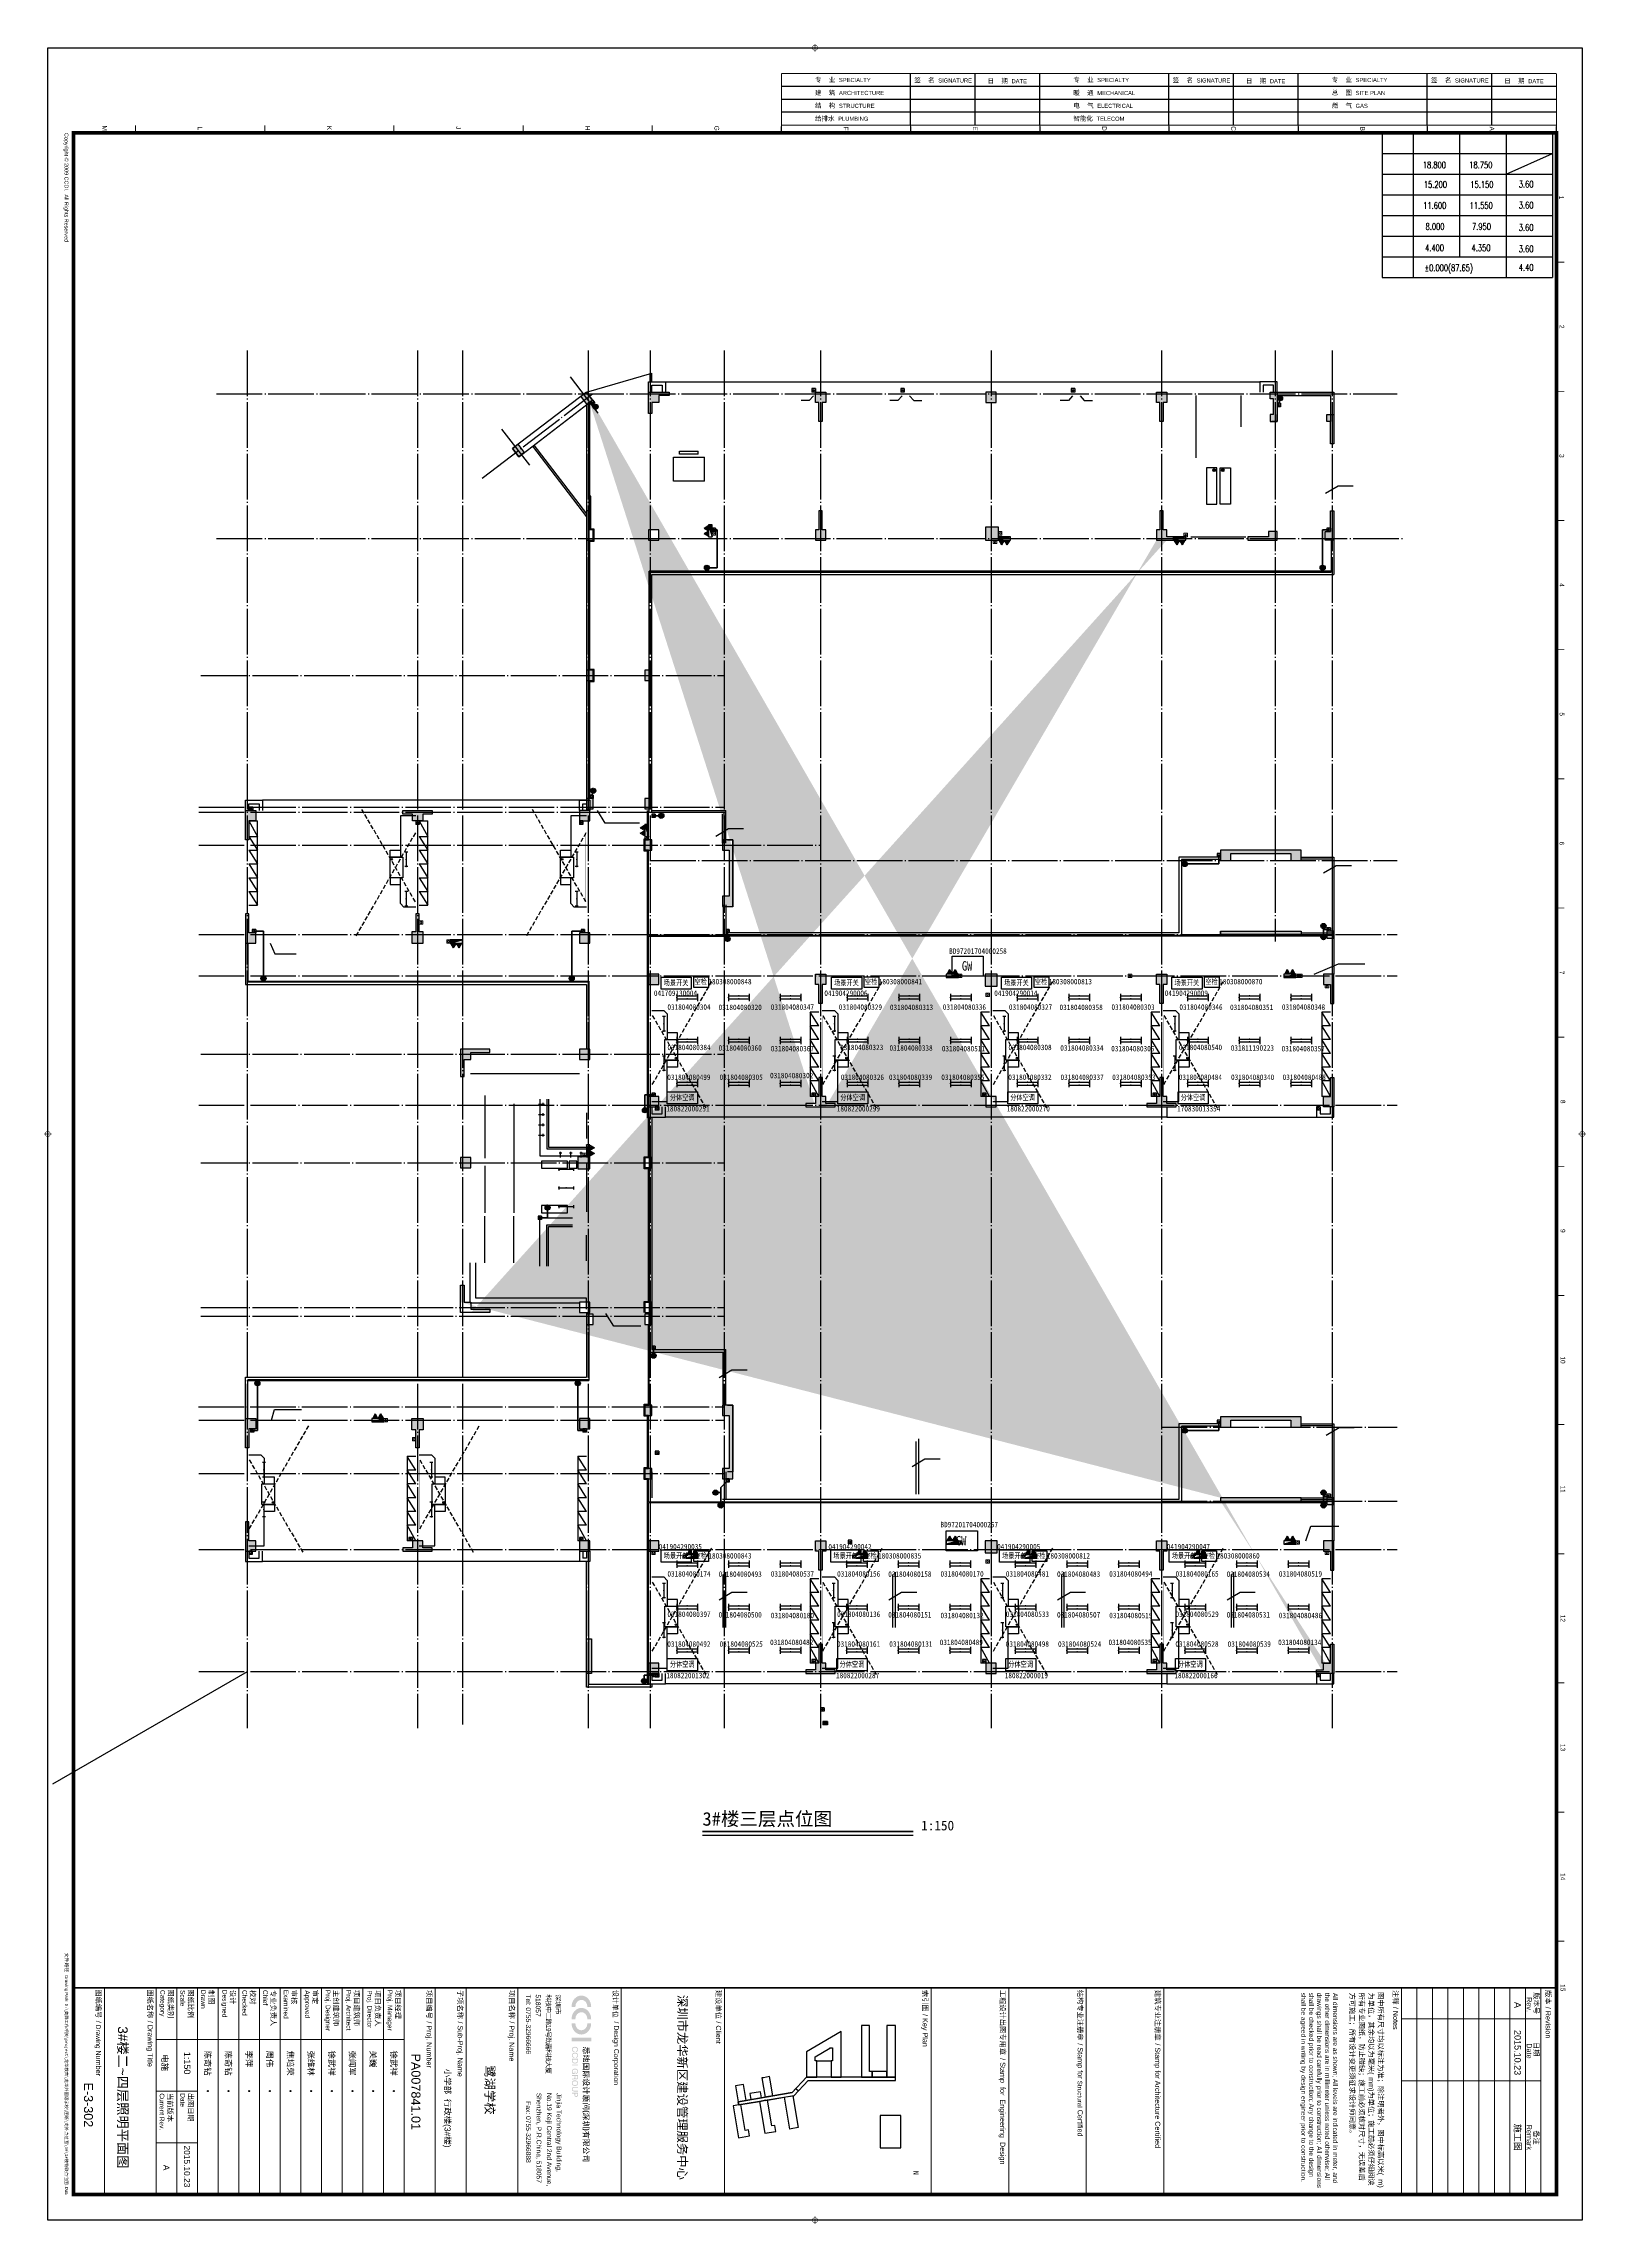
# Model space of a CAD drawing. Header units: millimetres. Extents: x 129492 to 2683129, y 513162 to 1188265.
# Drawn here: x 399308 to 488885, y 513162 to 639789 of the extents above; entities that cross this region are included whole.
import ezdxf
from ezdxf.enums import TextEntityAlignment as Align

# ---------------------------------------------------------------- set-up
doc = ezdxf.new("R2010")
doc.units = ezdxf.units.MM
doc.header["$LTSCALE"] = 1000
for name, pattern in [('3#_t8$0$$0$CCDID0GLB00001', [30, 26.5, -1.5, 0.5, -1.5]), ('3#_t8$0$CONTINOUS', [0]), ('3#_t8$0$DASH', [0.35, 0.25, -0.1]), ('3#_t8$0$Note$0$HIDDEN', [0.375, 0.25, -0.125]), ('GRID$1$CCDID0GLB00001', [30, 26.5, -1.5, 0.5, -1.5])]:
    doc.linetypes.add(name, pattern=pattern)
for name, color, linetype in [('3#_t8$0$$0$A-DOOR', 2, 'Continuous'), ('3#_t8$0$$0$G-GRID', 1, '3#_t8$0$$0$CCDID0GLB00001'), ('3#_t8$0$A-APRO', 11, 'Continuous'), ('3#_t8$0$A-DOOR', 252, 'Continuous'), ('3#_t8$0$A-ELEV-HEVY', 2, 'Continuous'), ('3#_t8$0$A-FURN', 9, 'Continuous'), ('3#_t8$0$A-HRAL', 104, 'Continuous'), ('3#_t8$0$A-MOAT', 252, 'Continuous'), ('3#_t8$0$A-OVER', 23, 'Continuous'), ('3#_t8$0$A-STRS-EVTR', 252, 'Continuous'), ('3#_t8$0$A-WALL', 4, 'Continuous'), ('3#_t8$0$G-0-XREF', 252, 'Continuous'), ('3#_t8$0$G-ANNO-NOTE', 252, 'Continuous'), ('3#_t8$0$G-ANNO-TEXT', 33, 'Continuous'), ('3#_t8$0$P-COND-SILO', 252, '3#_t8$0$CONTINOUS'), ('3#_t8$0$P-DRAI-MISC', 252, 'Continuous'), ('3#_t8$0$P-SWER-EQPM', 252, 'Continuous'), ('3#_t8$0$P-WAST-PIPE', 252, '3#_t8$0$CCDI_L_P_F'), ('3#_t8$0$家具', 9, 'Continuous'), ('3#_t8$1$G-ANNO-TEXT', 33, 'Continuous'), ('3#楼柱网$0$G-0-XREF', 2, 'Continuous'), ('3#楼柱网$1$COLS', 6, 'Continuous'), ('3#楼柱网$1$COLS-HATH', 8, 'Continuous'), ('E-EQPM-LIGT', 150, 'Continuous'), ('E-WIRE', 32, 'Continuous'), ('EQUIP-照明', 3, 'Continuous'), ('G-0-XREF', 2, 'Continuous'), ('GRID$1$G-GRID', 252, 'GRID$1$CCDID0GLB00001'), ('卫生间$0$A-DOOR', 2, 'Continuous'), ('卫生间$0$A-FIXT', 252, 'Continuous'), ('卫生间$0$SPACE', 7, 'Continuous'), ('图框A0+0.00$0$G-ANNO-TEXT', 33, 'Continuous'), ('图框A1+0.00$0$G-0-XREF', 2, 'Continuous'), ('图框A1+0.00$0$G-ANNO-NOTE', 21, 'Continuous'), ('图框A1+0.00$0$G-ANNO-TEXT', 33, 'Continuous'), ('图框A1+0.00$0$G-BORD', 3, 'Continuous')]:
    doc.layers.add(name, color=color, linetype=linetype)
for name, color, linetype, lineweight in [('3#_t8$0$3#消火栓$0$P-HUDR-MISC', 252, 'Continuous', 25), ('3#_t8$0$3#消火栓$0$P-HUDR-SILO', 252, 'Continuous', 20), ('3#_t8$0$P-HUDR-SILO', 252, 'Continuous', 20), ('3#_t8$0$P-WAST', 252, '3#_t8$0$废水', 50)]:
    doc.layers.add(name, color=color, linetype=linetype, lineweight=lineweight)
doc.layers.get('0').off()
doc.layers.get('3#_t8$0$G-0-XREF').off()
doc.layers.get('E-WIRE').off()
doc.styles.add('3#_t8$0$_TCH_DIM', font='SIMPLEX', dxfattribs={"bigfont": 'GBCBIG'})
doc.styles.add('3#_t8$0$CCDI-TOP-01', font='', dxfattribs={"width": 0.8})
doc.styles.add('3#_t8$0$CCDI_T_G01', font='arial.ttf')
doc.styles.add('3#_t8$0$CCDI_T_G03', font='simhei.ttf')
doc.styles.add('3#_t8$0$Note$0$CCDI-TOG-02', font='simplex.shx', dxfattribs={"width": 0.8, "bigfont": 'zjdz.shx'})
doc.styles.add('3#_t8$0$Standard', font='gbenor.shx', dxfattribs={"bigfont": 'gbcbig.shx'})
doc.styles.add('GW', font='', dxfattribs={"width": 0.8, "height": 550})
doc.styles.add('图框A0+0.00$0$CCDI_T_G01', font='arial.ttf')
doc.styles.add('图框A1+0.00$0$CCDI_T0G_01', font='arial.ttf')
doc.styles.add('图框A1+0.00$0$CCDI_T_G01', font='arial.ttf')
doc.styles.add('图框A1+0.00$0$Standard', font='txt')
doc.styles.add('空检', font='', dxfattribs={"width": 0.8, "height": 320})
doc.styles.get('3#_t8$0$CCDI-TOP-01').set_extended_font_data('SimSun')
doc.styles.get('GW').set_extended_font_data('SimSun')
doc.styles.get('空检').set_extended_font_data('SimSun')
doc.linetypes.add('3#_t8$0$CCDI_L_P_F', pattern='A,50,["F",3#_t8$0$CCDI_T_G01,S=2,R=0,X=1.1,Y=-1],-4', length=54)
doc.linetypes.add('3#_t8$0$废水', pattern='A,50,["F",3#_t8$0$Standard,S=2,R=0,X=1.2,Y=-1],-4', length=54)
doc.linetypes.add('3#_t8$0$自喷平面2', pattern='A,48,["Z2",3#_t8$0$CCDI-TOP-01,S=2,R=0,X=1.2,Y=-1],-6', length=54)

# ---------------------------------------------------------------- blocks, each defined once
blk = doc.blocks.new('3#_t8$0$232Y24Y')
at = {"layer": '3#_t8$0$A-FURN'}
for p, q in [((-2060, 80), (-1560, -820)), ((-2060, 80), (-1560, 80)), ((-1560, -4820), (-1560, 80)), ((-2060, -820), (-1560, -820)), ((-2060, -820), (-1560, -1620)), ((-2060, -1620), (-1560, -1620)), ((-2060, -1620), (-1560, -2420)), ((-2060, -2420), (-1560, -3220)), ((-2060, -2420), (-1560, -2420)), ((-2060, -3220), (-1560, -3220)), ((-2060, -3220), (-1560, -4020)), ((-2060, -4020), (-1560, -4020)), ((-2060, -4020), (-1560, -4820)), ((-2060, -4820), (-1560, -4820))]:
    blk.add_line(p, q, dxfattribs=at)
at = {"layer": '3#_t8$0$家具', "linetype": '3#_t8$0$DASH'}
for p, q in [((7610, -4620), (4463, 830)), ((7610, -620), (4117, -6670))]:
    blk.add_line(p, q, dxfattribs=at)
at = {"layer": '3#_t8$0$家具'}
for points in [[(7640, 380), (6940, 380), (6740, 380), (6740, -2020)], [(7640, -4920), (6940, -4920), (6740, -4720), (6740, -3220)]]:
    blk.add_lwpolyline(points, dxfattribs=at)
at = {"layer": '3#_t8$0$家具', "const_width": 10}
blk.add_lwpolyline([(7610, -620), (7610, -4620)], dxfattribs=at)
at = {"layer": '3#_t8$0$家具'}
for points in [[(6140, -1620), (6740, -1620), (6740, -2020), (6140, -2020)], [(6140, -3220), (6140, -2020), (6890, -2020), (6890, -3220)], [(6140, -3620), (6740, -3620), (6740, -3220), (6140, -3220)]]:
    blk.add_lwpolyline(points, close=True, dxfattribs=at)
blk.add_circle((6236, -2146), 46.6, dxfattribs=at)
blk = doc.blocks.new('卫生间$0$$lvtry$00000000')
for p, q in [((0, 0), (0, -329.6)), ((75.7, -264.7), (-73.5, -264.7))]:
    blk.add_line(p, q)
blk.add_circle((0, -264.7), 16.2)
blk = doc.blocks.new('卫生间')
blk.add_line((4817, 2480), (5417, 2480))
at = {"layer": '卫生间$0$A-DOOR'}
for p, q in [((42717, 44830), (44667, 44830)), ((44667, 44830), (45917, 44830))]:
    blk.add_line(p, q, dxfattribs=at)
at = {"layer": '卫生间$0$A-FIXT'}
for p, q in [((43005, 53030), (43005, 49405)), ((45630, 51205), (45630, 53030)), ((892, 13668), (7217, 13668)), ((1730, 12380), (1730, 8755)), ((3405, 11893), (3405, 5580)), ((4917, 12180), (4917, 8880)), ((5317, 12180), (5317, 9280)), ((5417, 12180), (5417, 9380)), ((7617, 11380), (7617, 9880)), ((4917, 8880, 0), (7617, 8880, 0)), ((5317, 9280, 0), (7617, 9280, 0)), ((5417, 9380, 0), (7617, 9380, 0)), ((1730, 8293), (1730, 5580)), ((7617, 8480), (7617, 5630)), ((1730, 2668), (1730, 5380)), ((3405, 2668), (3405, 5380)), ((4917, 2480), (4917, 5280)), ((4917, 5280), (6817, 5280)), ((5317, 2480), (5317, 4880)), ((5317, 4880), (6817, 4880)), ((5417, 2480), (5417, 4780)), ((5417, 4780), (6817, 4780)), ((7617, 2780), (7617, 4280)), ((877, 340), (877, 2668))]:
    blk.add_line(p, q, dxfattribs=at)
for points in [[(44217, 46730), (44217, 48830), (43617, 48830), (43617, 46730)], [(44417, 46730), (44417, 48830), (45017, 48830), (45017, 46730)]]:
    blk.add_lwpolyline(points, close=True, dxfattribs=at)
for points in [[(1177, 2668), (1177, 640), (7612, 640), (7612, -20)], [(877, 340), (7217, 340), (7217, -20)]]:
    blk.add_lwpolyline(points, dxfattribs=at)
at = {"layer": '卫生间$0$SPACE', "ltscale": 5}
for points in [[(5017, 8160), (6517, 8160), (6517, 8580), (5017, 8580)], [(6617, 8160), (7067, 8160), (7067, 8580), (6617, 8580)], [(5017, 5580), (6517, 5580), (6517, 6000), (5017, 6000)]]:
    blk.add_lwpolyline(points, close=True, dxfattribs=at)
at = {"layer": '卫生间$0$A-FIXT', "xscale": -1}
for p, rotation in [((4847, 11880, 0), 90.00000027649769), ((4847, 11280, 0), 90.00000027649769), ((4847, 10680, 0), 90.00000027649769), ((4847, 10080, 0), 90.00000027649769), ((6117, 8780), 180), ((6717, 8780), 180), ((7317, 8780), 180)]:
    blk.add_blockref('卫生间$0$$lvtry$00000000', p, dxfattribs=dict(at, rotation=rotation))
blk = doc.blocks.new('3#_t8$0$cgb')
at = {"layer": '3#_t8$0$G-ANNO-NOTE', "ltscale": 5}
for p, q in [((0, 5600), (6600, 5600)), ((0, 5600), (0, 0)), ((1200, 5600), (1200, 0)), ((3000, 5600), (3000, 800)), ((4800, 5600), (4800, 0)), ((6600, 5600), (6600, 0)), ((0, 4800), (6600, 4800)), ((4800, 4000), (6600, 4800)), ((0, 4000), (6600, 4000)), ((0, 3200), (6600, 3200)), ((0, 2400), (6600, 2400)), ((0, 1600), (6600, 1600)), ((0, 800), (6600, 800)), ((0, 0), (6600, 0))]:
    blk.add_line(p, q, dxfattribs=at)
at = {"layer": '3#_t8$0$G-ANNO-NOTE', "color": 7, "style": '3#_t8$0$_TCH_DIM', "width": 0.705882}
for s, p in [('18.800', (1577, 4232)), ('18.750', (3377, 4232)), ('15.200', (1618, 3476)), ('15.150', (3418, 3476)), ('3.60', (5293, 3487)), ('11.600', (1592, 2665)), ('11.550', (3392, 2665)), ('3.60', (5293, 2675)), ('8.000', (1684, 1849)), ('7.950', (3484, 1849)), ('3.60', (5293, 1811)), ('4.400', (1666, 1023)), ('4.350', (3466, 1023)), ('3.60', (5293, 985)), ('%%P0.000(87.65)', (1644, 248)), ('4.40', (5293, 267))]:
    blk.add_text(s, height=255, dxfattribs=at).set_placement(p)
blk = doc.blocks.new('GRID')
at = {"layer": 'GRID$1$G-GRID', "ltscale": 0.1}
for p, q in [((0, 76720), (0, -3284)), ((9900, 76720), (9900, -3284)), ((19800, 76720), (19800, -3284)), ((23400, 76720), (23400, -3284)), ((27700, 76720), (27700, -3284)), ((33300, 76720), (33300, -3284)), ((43200, 76720), (43200, -3284)), ((53100, 76720), (53100, -3284)), ((59700, 76720), (59700, 42400)), ((63000, 76720), (63000, -3284)), ((20380, 73081), (18722, 75250)), ((-1768, 74200), (66783, 74200)), ((13649, 69298), (20063, 74200)), ((16410, 70048), (14752, 72217)), ((-1768, 65800), (66783, 65800)), ((-2810, 50200), (27700, 50200)), ((-2810, 49900), (27700, 49900)), ((-2810, 48000), (33300, 48000)), ((23400, 47100), (66783, 47100)), ((-2810, 42800), (66783, 42800)), ((-2810, 40400), (66783, 40400)), ((-2810, 32900), (66783, 32900)), ((-2824, 15380), (27686, 15380)), ((-2810, 14600), (27700, 14600)), ((53100, 14200), (66783, 14200)), ((-2810, 11500), (27700, 11500)), ((53100, 9900), (66783, 9900)), ((-2810, 7100), (66783, 7100)), ((-2810, 0), (66783, 0))]:
    blk.add_line(p, q, dxfattribs=at)
for points in [[(12500, 76720), (12500, -3068)], [(-2693, 57850), (27700, 57850)], [(-2693, 35850), (27700, 35850)], [(-2693, 29550), (27700, 29550)], [(-2693, 21150), (27700, 21150)], [(-2693, 20650), (27700, 20650)]]:
    blk.add_lwpolyline(points, dxfattribs=at)
blk = doc.blocks.new('3#楼柱网')
at = {"layer": '3#楼柱网$1$COLS-HATH'}
h = blk.add_hatch(color=256, dxfattribs=at)
h.paths.add_polyline_path([(-28327982, 42527826), (-28328207, 42527826), (-28328207, 42528476), (-28327557, 42528476), (-28327557, 42527826), (-28327782, 42527826), (-28327782, 42526776), (-28327982, 42526776)])
h.paths.add_polyline_path([(-28294907, 42579476), (-28294157, 42579476), (-28294157, 42580226), (-28294907, 42580226)], flags=16)
h.paths.add_polyline_path([(-28314482, 42588076), (-28313282, 42588076), (-28313282, 42587876), (-28313882, 42587876), (-28313882, 42587476), (-28314282, 42587476), (-28314282, 42586826), (-28314482, 42586826)], flags=17)
h.paths.add_polyline_path([(-28275082, 42556376), (-28274682, 42556376), (-28274682, 42556776), (-28275082, 42556776)], flags=17)
h.paths.add_polyline_path([(-28275082, 42523476), (-28274682, 42523476), (-28274682, 42523876), (-28275082, 42523876)], flags=17)
h.paths.add_polyline_path([(-28314682, 42543026), (-28314282, 42543026), (-28314282, 42543626), (-28314682, 42543626)], flags=17)
h.paths.add_polyline_path([(-28318582, 42542976), (-28317882, 42542976), (-28317882, 42543676), (-28318582, 42543676)], flags=17)
h.paths.add_polyline_path([(-28325382, 42543026), (-28324782, 42543026), (-28324782, 42543626), (-28325382, 42543626)], flags=17)
h.paths.add_polyline_path([(-28325382, 42534626), (-28325382, 42536226), (-28325182, 42536226), (-28325182, 42535226), (-28324782, 42535226), (-28324782, 42534826), (-28323682, 42534826), (-28323682, 42534626)], flags=17)
h.paths.add_polyline_path([(-28318082, 42533926), (-28317682, 42533926), (-28317682, 42534526), (-28318082, 42534526)], flags=17)
h.paths.add_polyline_path([(-28314682, 42533926), (-28314282, 42533926), (-28314282, 42534526), (-28314682, 42534526)], flags=17)
h.paths.add_polyline_path([(-28314682, 42534626), (-28314282, 42534626), (-28314282, 42535226), (-28314682, 42535226)], flags=17)
h.paths.add_polyline_path([(-28318482, 42534626), (-28317882, 42534626), (-28317882, 42535226), (-28318482, 42535226)], flags=17)
h.paths.add_polyline_path([(-28328732, 42520776), (-28327032, 42520776), (-28327032, 42520976), (-28327582, 42520976), (-28327582, 42521376), (-28327782, 42521376), (-28327982, 42521376), (-28327982, 42521376), (-28328182, 42521376), (-28328182, 42520976), (-28328732, 42520976)])
h.paths.add_polyline_path([(-28314682, 42524976), (-28314282, 42524976), (-28314282, 42525576), (-28314682, 42525576)], flags=17)
h.paths.add_polyline_path([(-28285532, 42513676), (-28283832, 42513676), (-28283832, 42513876), (-28284382, 42513876), (-28284382, 42514276), (-28284582, 42514276), (-28284582, 42515376), (-28284782, 42515376), (-28284782, 42514276), (-28284982, 42514276), (-28284982, 42513876), (-28285532, 42513876)], flags=17)
h.paths.add_polyline_path([(-28305332, 42513676), (-28303632, 42513676), (-28303632, 42513876), (-28304182, 42513876), (-28304182, 42514276), (-28304382, 42514276), (-28304382, 42515376), (-28304582, 42515376), (-28304582, 42514276), (-28304782, 42514276), (-28304782, 42513876), (-28305332, 42513876)], flags=17)
h.paths.add_polyline_path([(-28309782, 42528656), (-28309782, 42525576), (-28310182, 42525576), (-28310182, 42524976), (-28309582, 42524976), (-28309582, 42529256), (-28310182, 42529256), (-28310182, 42528656)], flags=17)
h.paths.add_polyline_path([(-28281262, 42528576), (-28281262, 42528576), (-28281262, 42528576), (-28281262, 42527976), (-28280662, 42527976), (-28280662, 42528376), (-28277182, 42528376), (-28277182, 42527976), (-28276582, 42527976), (-28276582, 42528576)], flags=17)
h.paths.add_polyline_path([(-28314682, 42528656), (-28314282, 42528656), (-28314282, 42529256), (-28314682, 42529256)], flags=17)
h.paths.add_polyline_path([(-28318482, 42527876), (-28317882, 42527876), (-28317882, 42528476), (-28318482, 42528476)], flags=17)
h.paths.add_polyline_path([(-28274682, 42521376), (-28275282, 42521376), (-28275282, 42520776), (-28274882, 42520776), (-28274882, 42519676), (-28274682, 42519676), (-28274682, 42520776)], flags=17)
h.paths.add_polyline_path([(-28337882, 42528476), (-28337282, 42528476), (-28337282, 42527876), (-28337682, 42527876), (-28337682, 42526776), (-28337882, 42526776), (-28337882, 42527876)])
h.paths.add_polyline_path([(-28337882, 42520776), (-28337282, 42520776), (-28337282, 42521376), (-28337682, 42521376), (-28337682, 42522476), (-28337882, 42522476), (-28337882, 42521376)])
h.paths.add_polyline_path([(-28318082, 42513676), (-28318082, 42515676), (-28317782, 42515676), (-28317782, 42513676)])
h.paths.add_polyline_path([(-28304782, 42521376), (-28304182, 42521376), (-28304182, 42520776), (-28304382, 42520776), (-28304382, 42519676), (-28304582, 42519676), (-28304582, 42520776), (-28304782, 42520776)], flags=17)
h.paths.add_polyline_path([(-28284982, 42521376), (-28284382, 42521376), (-28284382, 42520776), (-28284582, 42520776), (-28284582, 42519676), (-28284782, 42519676), (-28284782, 42520776), (-28284982, 42520776)], flags=17)
h.paths.add_polyline_path([(-28294932, 42520676), (-28294232, 42520676), (-28294232, 42521376), (-28294932, 42521376)], flags=17)
h.paths.add_polyline_path([(-28314482, 42520776), (-28313882, 42520776), (-28313882, 42521376), (-28314482, 42521376)], flags=17)
h.paths.add_polyline_path([(-28318482, 42520776), (-28317882, 42520776), (-28317882, 42521376), (-28318482, 42521376)], flags=17)
h.paths.add_polyline_path([(-28294882, 42513676), (-28294282, 42513676), (-28294282, 42514276), (-28294882, 42514276)], flags=17)
h.paths.add_polyline_path([(-28314482, 42513676), (-28313882, 42513676), (-28313882, 42514276), (-28314482, 42514276)])
h.paths.add_polyline_path([(-28328732, 42563776), (-28327032, 42563776), (-28327032, 42563576), (-28327582, 42563576), (-28327582, 42563176), (-28327782, 42563176), (-28327982, 42563176), (-28327982, 42563176), (-28328182, 42563176), (-28328182, 42563576), (-28328732, 42563576)])
h.paths.add_polyline_path([(-28278482, 42579476), (-28277982, 42579476), (-28277982, 42579976), (-28278482, 42579976), (-28278482, 42579676), (-28279682, 42579676), (-28279682, 42579476)], flags=17)
h.paths.add_polyline_path([(-28325382, 42549926), (-28325382, 42548326), (-28325182, 42548326), (-28325182, 42549326), (-28324782, 42549326), (-28324782, 42549726), (-28323682, 42549726), (-28323682, 42549926)], flags=17)
h.paths.add_polyline_path([(-28285532, 42546576), (-28283832, 42546576), (-28283832, 42546776), (-28284382, 42546776), (-28284382, 42547176), (-28284582, 42547176), (-28284582, 42548276), (-28284782, 42548276), (-28284782, 42547176), (-28284982, 42547176), (-28284982, 42546776), (-28285532, 42546776)], flags=17)
h.paths.add_polyline_path([(-28309782, 42561476), (-28309782, 42558796), (-28310182, 42558796), (-28310182, 42558196), (-28309582, 42558196), (-28309582, 42562076), (-28310182, 42562076), (-28310182, 42561476)], flags=17)
h.paths.add_polyline_path([(-28281262, 42561476), (-28281262, 42561476), (-28281262, 42561476), (-28281262, 42560876), (-28280662, 42560876), (-28280662, 42561276), (-28277182, 42561276), (-28277182, 42560876), (-28276582, 42560876), (-28276582, 42561476)], flags=17)
h.paths.add_polyline_path([(-28318082, 42563876), (-28317682, 42563876), (-28317682, 42564476), (-28318082, 42564476)], flags=17)
h.paths.add_polyline_path([(-28314682, 42563876), (-28314282, 42563876), (-28314282, 42564476), (-28314682, 42564476)], flags=17)
h.paths.add_polyline_path([(-28322370, 42584799), (-28322052, 42585042), (-28321688, 42584565), (-28322005, 42584322)], flags=17)
h.paths.add_polyline_path([(-28274682, 42554276), (-28275282, 42554276), (-28275282, 42553676), (-28274882, 42553676), (-28274882, 42552576), (-28274682, 42552576), (-28274682, 42553676)], flags=17)
h.paths.add_polyline_path([(-28304782, 42554276), (-28304182, 42554276), (-28304182, 42553676), (-28304382, 42553676), (-28304382, 42552576), (-28304582, 42552576), (-28304582, 42553676), (-28304782, 42553676)], flags=17)
h.paths.add_polyline_path([(-28284982, 42554276), (-28284382, 42554276), (-28284382, 42553676), (-28284582, 42553676), (-28284582, 42552576), (-28284782, 42552576), (-28284782, 42553676), (-28284982, 42553676)], flags=17)
h.paths.add_polyline_path([(-28294932, 42553576), (-28294232, 42553576), (-28294232, 42554276), (-28294932, 42554276)], flags=17)
h.paths.add_polyline_path([(-28314482, 42553676), (-28313882, 42553676), (-28313882, 42554276), (-28314482, 42554276)], flags=17)
h.paths.add_polyline_path([(-28337882, 42556076), (-28337282, 42556076), (-28337282, 42556676), (-28337682, 42556676), (-28337682, 42557776), (-28337882, 42557776), (-28337882, 42556676)])
h.paths.add_polyline_path([(-28327982, 42556726), (-28328207, 42556726), (-28328207, 42556076), (-28327557, 42556076), (-28327557, 42556726), (-28327782, 42556726), (-28327782, 42557776), (-28327982, 42557776)])
h.paths.add_polyline_path([(-28318482, 42556076), (-28317882, 42556076), (-28317882, 42556676), (-28318482, 42556676)], flags=17)
h.paths.add_polyline_path([(-28318482, 42549326), (-28317882, 42549326), (-28317882, 42549926), (-28318482, 42549926)], flags=17)
h.paths.add_polyline_path([(-28274682, 42546576), (-28275282, 42546576), (-28275282, 42547176), (-28274882, 42547176), (-28274882, 42548276), (-28274682, 42548276), (-28274682, 42547176)], flags=17)
h.paths.add_polyline_path([(-28305332, 42546576), (-28303632, 42546576), (-28303632, 42546776), (-28304182, 42546776), (-28304182, 42547176), (-28304382, 42547176), (-28304382, 42548276), (-28304582, 42548276), (-28304582, 42547176), (-28304782, 42547176), (-28304782, 42546776), (-28305332, 42546776)], flags=16)
h.paths.add_polyline_path([(-28294882, 42546576), (-28294282, 42546576), (-28294282, 42547176), (-28294882, 42547176)], flags=17)
h.paths.add_polyline_path([(-28314482, 42546576), (-28313882, 42546576), (-28313882, 42547176), (-28314482, 42547176)], flags=17)
h.paths.add_polyline_path([(-28314682, 42571326), (-28314282, 42571326), (-28314282, 42571926), (-28314682, 42571926)], flags=17)
h.paths.add_polyline_path([(-28314682, 42561476), (-28314282, 42561476), (-28314282, 42562076), (-28314682, 42562076)], flags=17)
h.paths.add_polyline_path([(-28304782, 42579476), (-28304182, 42579476), (-28304182, 42580076), (-28304382, 42580076), (-28304382, 42581176), (-28304582, 42581176), (-28304582, 42580076), (-28304782, 42580076)], flags=17)
h.paths.add_polyline_path([(-28284382, 42579676), (-28284382, 42580076), (-28284582, 42580076), (-28284582, 42581176), (-28284782, 42581176), (-28284782, 42580076), (-28284982, 42580076), (-28284982, 42579476), (-28283982, 42579476), (-28283982, 42579676)], flags=17)
h.paths.add_polyline_path([(-28314482, 42579476), (-28313882, 42579476), (-28313882, 42580076), (-28314482, 42580076)], flags=17)
h.paths.add_polyline_path([(-28318082, 42571326), (-28317682, 42571326), (-28317682, 42571926), (-28318082, 42571926)], flags=17)
h.paths.add_polyline_path([(-28337882, 42563776), (-28337282, 42563776), (-28337282, 42563176), (-28337682, 42563176), (-28337682, 42562076), (-28337882, 42562076), (-28337882, 42563176)])
h.paths.add_polyline_path([(-28318482, 42563176), (-28317882, 42563176), (-28317882, 42563776), (-28318482, 42563776)], flags=17)
h.paths.add_polyline_path([(-28304782, 42588076), (-28304182, 42588076), (-28304182, 42587476), (-28304382, 42587476), (-28304382, 42586376), (-28304582, 42586376), (-28304582, 42587476), (-28304782, 42587476)], flags=17)
h.paths.add_polyline_path([(-28284982, 42588076), (-28284382, 42588076), (-28284382, 42587476), (-28284582, 42587476), (-28284582, 42586376), (-28284782, 42586376), (-28284782, 42587476), (-28284982, 42587476)], flags=17)
h.paths.add_polyline_path([(-28294882, 42587476), (-28294282, 42587476), (-28294282, 42588076), (-28294882, 42588076)], flags=17)
h.paths.add_polyline_path([(-28274882, 42579976), (-28274882, 42581176), (-28274682, 42581176), (-28274682, 42579476), (-28275182, 42579476), (-28275182, 42579976)], flags=17)
edge = h.paths.add_edge_path(flags=17)
edge.add_line((-28281262, 42523676), (-28276582, 42523676))
edge.add_line((-28276582, 42523676), (-28276582, 42523876))
edge.add_line((-28276582, 42523876), (-28276982, 42523876))
edge.add_line((-28276982, 42523876), (-28280862, 42523876))
edge.add_line((-28280862, 42523876), (-28281262, 42523876))
edge.add_line((-28281262, 42523876), (-28281262, 42523676))
edge.add_line((-28281262, 42523676), (-28280862, 42523676))
h.paths.add_polyline_path([(-28281262, 42556776), (-28280862, 42556776), (-28276982, 42556776), (-28276582, 42556776), (-28276582, 42556576), (-28281262, 42556576)], flags=17)
h.paths.add_polyline_path([(-28278182, 42586776), (-28278382, 42586776), (-28278382, 42586376), (-28277982, 42586376), (-28277982, 42587676), (-28277982, 42588076), (-28278382, 42588076), (-28278382, 42587676), (-28278182, 42587676)], flags=17)
edge = h.paths.add_edge_path(flags=17)
edge.add_line((-28274682, 42586776), (-28274682, 42585076))
edge.add_line((-28274682, 42585076), (-28274882, 42585076))
edge.add_line((-28274882, 42585076), (-28274882, 42586376))
edge.add_line((-28274882, 42586376), (-28275082, 42586376))
edge.add_line((-28275082, 42586376), (-28275082, 42586776))
edge.add_line((-28275082, 42586776), (-28274682, 42586776))
edge.add_line((-28274682, 42586776), (-28274682, 42586376))
edge = h.paths.add_edge_path(flags=17)
edge.add_line((-28318082, 42580076), (-28318082, 42579476))
edge.add_line((-28318082, 42579476), (-28317682, 42579476))
edge.add_line((-28317682, 42579476), (-28317682, 42580076))
edge.add_line((-28317682, 42580076), (-28317882, 42580076))
edge.add_line((-28317882, 42580076), (-28317882, 42581176))
edge.add_line((-28317882, 42581176), (-28318082, 42581176))
edge.add_line((-28318082, 42581176), (-28318082, 42579476))
h.paths.add_polyline_path([(-28318082, 42579476), (-28317682, 42579476), (-28317682, 42580076), (-28317882, 42580076), (-28317882, 42581176), (-28318082, 42581176)], flags=16)
edge = h.paths.add_edge_path()
edge.add_line((-28324782, 42534626), (-28324782, 42534626))
edge.add_line((-28324782, 42534626), (-28325382, 42534626))
edge.add_line((-28325382, 42534626), (-28325382, 42535226))
edge.add_line((-28281262, 42523876), (-28281262, 42523676))
edge.add_line((-28274782, 42513676), (-28275682, 42513676))
edge.add_line((-28275682, 42513676), (-28275682, 42513876))
edge.add_line((-28275682, 42513876), (-28275282, 42513876))
edge.add_line((-28275282, 42513876), (-28275282, 42514276))
edge.add_line((-28275282, 42514276), (-28274882, 42514276))
edge.add_line((-28274882, 42514276), (-28274882, 42515376))
edge.add_line((-28274882, 42515376), (-28274682, 42515376))
edge.add_line((-28274682, 42515376), (-28274682, 42514276))
edge.add_line((-28274682, 42514276), (-28274682, 42513676))
edge.add_line((-28274682, 42513676), (-28275282, 42513676))
edge.add_line((-28318082, 42588076), (-28317718, 42587599))
edge.add_line((-28317718, 42587599), (-28318036, 42587356))
edge.add_line((-28318036, 42587356), (-28318400, 42587833))
edge.add_line((-28318400, 42587833), (-28318082, 42588076))
edge.add_line((-28304782, 42546576), (-28304182, 42546576))
edge.add_line((-28284982, 42579476), (-28284382, 42579476))
h = blk.add_hatch(color=256, dxfattribs=at)
h.paths.add_polyline_path([(-28318082, 42588076), (-28318400, 42587833), (-28318036, 42587356), (-28317718, 42587599)])
h.paths.add_polyline_path([(-28274682, 42586776), (-28275082, 42586776), (-28275082, 42586376), (-28274882, 42586376), (-28274882, 42585076), (-28274682, 42585076)])
for points in [[(-28281262, 42523676), (-28276582, 42523676), (-28276582, 42523876), (-28276982, 42523876), (-28280862, 42523876), (-28281262, 42523876)], [(-28275282, 42514276), (-28275282, 42513876), (-28275682, 42513876), (-28275682, 42513676), (-28274782, 42513676), (-28274682, 42513676), (-28274682, 42514276), (-28274682, 42515376), (-28274882, 42515376), (-28274882, 42514276)]]:
    blk.add_hatch(color=256, dxfattribs=at).paths.add_polyline_path(points)
at = {"layer": '3#楼柱网$1$COLS'}
for points in [[(-28318082, 42588076), (-28317718, 42587599), (-28318036, 42587356), (-28318400, 42587833), (-28318082, 42588076)], [(-28314482, 42588076), (-28313282, 42588076), (-28313282, 42587876), (-28313882, 42587876), (-28313882, 42587476), (-28314282, 42587476), (-28314282, 42586826), (-28314482, 42586826), (-28314482, 42588076)], [(-28304782, 42588076), (-28304182, 42588076), (-28304182, 42587476), (-28304382, 42587476), (-28304382, 42586376), (-28304582, 42586376), (-28304582, 42587476), (-28304782, 42587476), (-28304782, 42588076)], [(-28284982, 42588076), (-28284382, 42588076), (-28284382, 42587476), (-28284582, 42587476), (-28284582, 42586376), (-28284782, 42586376), (-28284782, 42587476), (-28284982, 42587476), (-28284982, 42588076)], [(-28278182, 42586776), (-28278182, 42587676), (-28278382, 42587676), (-28278382, 42588076), (-28277982, 42588076), (-28277982, 42587676)], [(-28277982, 42587676), (-28277982, 42586376), (-28278282, 42586376)], [(-28278182, 42586776), (-28278382, 42586776), (-28278382, 42586376), (-28277982, 42586376), (-28277982, 42586776)], [(-28274682, 42586776), (-28274682, 42585076), (-28274882, 42585076), (-28274882, 42586376), (-28275082, 42586376), (-28275082, 42586776), (-28274682, 42586776), (-28274682, 42586376)], [(-28322370, 42584799), (-28322052, 42585042), (-28321688, 42584565), (-28322005, 42584322), (-28322370, 42584799)], [(-28318082, 42580076), (-28318082, 42579476), (-28317682, 42579476), (-28317682, 42580076), (-28317882, 42580076), (-28317882, 42581176), (-28318082, 42581176), (-28318082, 42579476)], [(-28304782, 42579476), (-28304182, 42579476), (-28304182, 42580076), (-28304382, 42580076), (-28304382, 42581176), (-28304582, 42581176), (-28304582, 42580076), (-28304782, 42580076), (-28304782, 42579476)], [(-28284382, 42579676), (-28284382, 42580076), (-28284582, 42580076), (-28284582, 42581176), (-28284782, 42581176), (-28284782, 42580076), (-28284982, 42580076), (-28284982, 42579476), (-28283982, 42579476), (-28283982, 42579676), (-28284382, 42579676)], [(-28274882, 42579976), (-28274882, 42581176), (-28274682, 42581176), (-28274682, 42579476), (-28275182, 42579476), (-28275182, 42579976), (-28274882, 42579976)], [(-28278482, 42579476), (-28277982, 42579476), (-28277982, 42579976), (-28278482, 42579976), (-28278482, 42579676), (-28279682, 42579676), (-28279682, 42579476), (-28278482, 42579476)], [(-28284982, 42579476), (-28284382, 42579476)], [(-28337882, 42563776), (-28337282, 42563776), (-28337282, 42563176), (-28337682, 42563176), (-28337682, 42562076), (-28337882, 42562076), (-28337882, 42563176), (-28337882, 42563176), (-28337882, 42563776)], [(-28328732, 42563776), (-28327032, 42563776), (-28327032, 42563576), (-28327582, 42563576), (-28327582, 42563176), (-28327782, 42563176), (-28327782, 42563176), (-28327982, 42563176), (-28327982, 42563176), (-28328182, 42563176), (-28328182, 42563576), (-28328732, 42563576), (-28328732, 42563776)], [(-28309782, 42561476), (-28309782, 42558796), (-28310182, 42558796), (-28310182, 42558196), (-28309582, 42558196), (-28309582, 42562076), (-28309582, 42562076), (-28310182, 42562076), (-28310182, 42561476), (-28309782, 42561476)], [(-28281262, 42561476), (-28281262, 42561476), (-28281262, 42561476), (-28281262, 42560876), (-28280662, 42560876), (-28280662, 42561276), (-28277182, 42561276), (-28277182, 42560876), (-28276582, 42560876), (-28276582, 42561476), (-28281262, 42561476)], [(-28337882, 42556076), (-28337282, 42556076), (-28337282, 42556676), (-28337682, 42556676), (-28337682, 42557776), (-28337882, 42557776), (-28337882, 42556676), (-28337882, 42556676), (-28337882, 42556076)], [(-28327982, 42556726), (-28328207, 42556726), (-28328207, 42556076), (-28327557, 42556076), (-28327557, 42556726), (-28327782, 42556726), (-28327782, 42557776), (-28327982, 42557776), (-28327982, 42556726)], [(-28281262, 42556576), (-28281262, 42556776), (-28280862, 42556776), (-28280862, 42556776), (-28276982, 42556776), (-28276982, 42556776), (-28276582, 42556776), (-28276582, 42556576), (-28281262, 42556576)], [(-28281262, 42556776), (-28281262, 42556576)], [(-28304782, 42554276), (-28304182, 42554276), (-28304182, 42553676), (-28304382, 42553676), (-28304382, 42552576), (-28304582, 42552576), (-28304582, 42553676), (-28304782, 42553676), (-28304782, 42554276)], [(-28284982, 42554276), (-28284382, 42554276), (-28284382, 42553676), (-28284582, 42553676), (-28284582, 42552576), (-28284782, 42552576), (-28284782, 42553676), (-28284982, 42553676), (-28284982, 42554276)], [(-28274682, 42554276), (-28275282, 42554276), (-28275282, 42553676), (-28274882, 42553676), (-28274882, 42552576), (-28274682, 42552576), (-28274682, 42553676), (-28274682, 42553676), (-28274682, 42554276)], [(-28325382, 42549926), (-28325382, 42548326), (-28325182, 42548326), (-28325182, 42549326), (-28324782, 42549326), (-28324782, 42549726), (-28323682, 42549726), (-28323682, 42549926), (-28325382, 42549926)], [(-28305332, 42546576), (-28303632, 42546576), (-28303632, 42546776), (-28304182, 42546776), (-28304182, 42547176), (-28304382, 42547176), (-28304382, 42548276), (-28304582, 42548276), (-28304582, 42547176), (-28304782, 42547176), (-28304782, 42546776), (-28305332, 42546776), (-28305332, 42546576)], [(-28285532, 42546576), (-28283832, 42546576), (-28283832, 42546776), (-28284382, 42546776), (-28284382, 42547176), (-28284582, 42547176), (-28284582, 42548276), (-28284782, 42548276), (-28284782, 42547176), (-28284982, 42547176), (-28284982, 42546776), (-28285532, 42546776), (-28285532, 42546576)], [(-28274682, 42546576), (-28275282, 42546576), (-28275282, 42547176), (-28274882, 42547176), (-28274882, 42548276), (-28274682, 42548276), (-28274682, 42547176), (-28274682, 42547176), (-28274682, 42546576)], [(-28304782, 42546576), (-28304182, 42546576)], [(-28325382, 42534626), (-28325382, 42536226), (-28325182, 42536226), (-28325182, 42535226), (-28324782, 42535226), (-28324782, 42534826), (-28323682, 42534826), (-28323682, 42534626), (-28325382, 42534626)], [(-28324782, 42534626), (-28324782, 42534626), (-28325382, 42534626), (-28325382, 42535226)], [(-28309782, 42528656), (-28309782, 42525576), (-28310182, 42525576), (-28310182, 42524976), (-28309582, 42524976), (-28309582, 42529256), (-28309582, 42529256), (-28310182, 42529256), (-28310182, 42528656), (-28309782, 42528656)], [(-28337882, 42528476), (-28337282, 42528476), (-28337282, 42527876), (-28337682, 42527876), (-28337682, 42526776), (-28337882, 42526776), (-28337882, 42527876), (-28337882, 42527876), (-28337882, 42528476)], [(-28327982, 42527826), (-28328207, 42527826), (-28328207, 42528476), (-28327557, 42528476), (-28327557, 42527826), (-28327782, 42527826), (-28327782, 42526776), (-28327982, 42526776), (-28327982, 42527826)], [(-28281262, 42528576), (-28281262, 42528576), (-28281262, 42528576), (-28281262, 42527976), (-28280662, 42527976), (-28280662, 42528376), (-28277182, 42528376), (-28277182, 42527976), (-28276582, 42527976), (-28276582, 42528576), (-28281262, 42528576)], [(-28281262, 42523676), (-28276582, 42523676), (-28276582, 42523876), (-28276982, 42523876), (-28276982, 42523876), (-28280862, 42523876), (-28280862, 42523876), (-28281262, 42523876), (-28281262, 42523676), (-28280862, 42523676)], [(-28281262, 42523876), (-28281262, 42523676)], [(-28337882, 42520776), (-28337282, 42520776), (-28337282, 42521376), (-28337682, 42521376), (-28337682, 42522476), (-28337882, 42522476), (-28337882, 42521376), (-28337882, 42521376), (-28337882, 42520776)], [(-28328732, 42520776), (-28327032, 42520776), (-28327032, 42520976), (-28327582, 42520976), (-28327582, 42521376), (-28327782, 42521376), (-28327782, 42521376), (-28327982, 42521376), (-28327982, 42521376), (-28328182, 42521376), (-28328182, 42520976), (-28328732, 42520976), (-28328732, 42520776)], [(-28304782, 42521376), (-28304182, 42521376), (-28304182, 42520776), (-28304382, 42520776), (-28304382, 42519676), (-28304582, 42519676), (-28304582, 42520776), (-28304782, 42520776), (-28304782, 42521376)], [(-28284982, 42521376), (-28284382, 42521376), (-28284382, 42520776), (-28284582, 42520776), (-28284582, 42519676), (-28284782, 42519676), (-28284782, 42520776), (-28284982, 42520776), (-28284982, 42521376)], [(-28274682, 42521376), (-28275282, 42521376), (-28275282, 42520776), (-28274882, 42520776), (-28274882, 42519676), (-28274682, 42519676), (-28274682, 42520776), (-28274682, 42520776), (-28274682, 42521376)], [(-28318082, 42513676), (-28318082, 42515676), (-28317782, 42515676), (-28317782, 42513676), (-28318082, 42513676)], [(-28305332, 42513676), (-28303632, 42513676), (-28303632, 42513876), (-28304182, 42513876), (-28304182, 42514276), (-28304382, 42514276), (-28304382, 42515376), (-28304582, 42515376), (-28304582, 42514276), (-28304782, 42514276), (-28304782, 42513876), (-28305332, 42513876), (-28305332, 42513676)], [(-28285532, 42513676), (-28283832, 42513676), (-28283832, 42513876), (-28284382, 42513876), (-28284382, 42514276), (-28284582, 42514276), (-28284582, 42515376), (-28284782, 42515376), (-28284782, 42514276), (-28284982, 42514276), (-28284982, 42513876), (-28285532, 42513876), (-28285532, 42513676)], [(-28274782, 42513676), (-28275682, 42513676), (-28275682, 42513876), (-28275282, 42513876), (-28275282, 42514276), (-28274882, 42514276), (-28274882, 42515376), (-28274682, 42515376), (-28274682, 42514276), (-28274682, 42514276), (-28274682, 42513676)], [(-28274682, 42513676), (-28275282, 42513676)]]:
    blk.add_lwpolyline(points, dxfattribs=at)
for points in [[(-28294882, 42587476), (-28294282, 42587476), (-28294282, 42588076), (-28294882, 42588076)], [(-28314482, 42579476), (-28313882, 42579476), (-28313882, 42580076), (-28314482, 42580076)], [(-28294907, 42579476), (-28294157, 42579476), (-28294157, 42580226), (-28294907, 42580226)], [(-28318082, 42571326), (-28317682, 42571326), (-28317682, 42571926), (-28318082, 42571926)], [(-28314682, 42571326), (-28314282, 42571326), (-28314282, 42571926), (-28314682, 42571926)], [(-28318082, 42563876), (-28317682, 42563876), (-28317682, 42564476), (-28318082, 42564476)], [(-28314682, 42563876), (-28314282, 42563876), (-28314282, 42564476), (-28314682, 42564476)], [(-28318482, 42563176), (-28317882, 42563176), (-28317882, 42563776), (-28318482, 42563776)], [(-28314682, 42561476), (-28314282, 42561476), (-28314282, 42562076), (-28314682, 42562076)], [(-28318482, 42556076), (-28317882, 42556076), (-28317882, 42556676), (-28318482, 42556676)], [(-28275082, 42556376), (-28274682, 42556376), (-28274682, 42556776), (-28275082, 42556776)], [(-28314482, 42553676), (-28313882, 42553676), (-28313882, 42554276), (-28314482, 42554276)], [(-28294932, 42553576), (-28294232, 42553576), (-28294232, 42554276), (-28294932, 42554276)], [(-28318482, 42549326), (-28317882, 42549326), (-28317882, 42549926), (-28318482, 42549926)], [(-28314482, 42546576), (-28313882, 42546576), (-28313882, 42547176), (-28314482, 42547176)], [(-28294882, 42546576), (-28294282, 42546576), (-28294282, 42547176), (-28294882, 42547176)], [(-28325382, 42543026), (-28324782, 42543026), (-28324782, 42543626), (-28325382, 42543626)], [(-28318582, 42542976), (-28317882, 42542976), (-28317882, 42543676), (-28318582, 42543676)], [(-28314682, 42543026), (-28314282, 42543026), (-28314282, 42543626), (-28314682, 42543626)], [(-28318482, 42534626), (-28317882, 42534626), (-28317882, 42535226), (-28318482, 42535226)], [(-28318082, 42533926), (-28317682, 42533926), (-28317682, 42534526), (-28318082, 42534526)], [(-28314682, 42534626), (-28314282, 42534626), (-28314282, 42535226), (-28314682, 42535226)], [(-28314682, 42533926), (-28314282, 42533926), (-28314282, 42534526), (-28314682, 42534526)], [(-28314682, 42528656), (-28314282, 42528656), (-28314282, 42529256), (-28314682, 42529256)], [(-28318482, 42527876), (-28317882, 42527876), (-28317882, 42528476), (-28318482, 42528476)], [(-28314682, 42524976), (-28314282, 42524976), (-28314282, 42525576), (-28314682, 42525576)], [(-28275082, 42523476), (-28274682, 42523476), (-28274682, 42523876), (-28275082, 42523876)], [(-28318482, 42520776), (-28317882, 42520776), (-28317882, 42521376), (-28318482, 42521376)], [(-28314482, 42520776), (-28313882, 42520776), (-28313882, 42521376), (-28314482, 42521376)], [(-28294932, 42520676), (-28294232, 42520676), (-28294232, 42521376), (-28294932, 42521376)], [(-28314482, 42513676), (-28313882, 42513676), (-28313882, 42514276), (-28314482, 42514276)], [(-28294882, 42513676), (-28294282, 42513676), (-28294282, 42514276), (-28294882, 42514276)]]:
    blk.add_lwpolyline(points, close=True, dxfattribs=at)
at = {"layer": '3#楼柱网$0$G-0-XREF'}
blk.add_blockref('GRID', (-28337782, 42513776), dxfattribs=at)
blk = doc.blocks.new('3#_t8$0$gfdgdgre')
at = {"layer": '3#_t8$0$A-MOAT', "ltscale": 5}
for p, q in [((-39650, 54050), (-39650, 54100)), ((-35550, 54100), (-39650, 54100)), ((-50, 54050), (-39650, 54050)), ((-19550, 54100), (-35550, 54100)), ((-50, 54100), (-19550, 54100)), ((-19700, 32900), (-39700, 32900)), ((-300, 32900), (-19800, 32900)), ((-62950, 30300), (-43150, 30300)), ((-62950, 30250), (-43150, 30250)), ((-43150, 30300), (-43150, 30250)), ((-62950, 7150), (-43150, 7150)), ((-62950, 7100), (-43150, 7100)), ((-43150, 7150), (-43150, 7100)), ((-300, 50), (-39700, 50)), ((-35550, 0), (-39700, 0)), ((-19700, 0), (-35550, 0)), ((-300, 0), (-19800, 0))]:
    blk.add_line(p, q, dxfattribs=at)
for points in [[(-43150, 55900), (-42900, 55900), (-42900, 56500), (-43100, 56500), (-43100, 58400), (-43150, 58400), (-43150, 63859)], [(-43100, 40900), (-43100, 47700), (-42850, 47700), (-42850, 48400), (-43100, 48400), (-43100, 55850), (-42850, 55850), (-42850, 56550), (-43050, 56550), (-43050, 58450), (-43100, 58450), (-43100, 63898)], [(-43100, 40900), (-43150, 40900), (-43150, 47750), (-42900, 47750), (-42900, 48350), (-43150, 48350), (-43150, 55900)], [(-39750, 22600), (-39750, 37850), (-39950, 37850), (-39950, 38550), (-39750, 38550), (-39750, 40200)], [(0, 32950), (-39700, 32950), (-39700, 37900), (-39900, 37900), (-39900, 38500), (-39700, 38500), (-39700, 40200)], [(-39900, 11050), (-39900, 11650), (-39650, 11650), (-39650, 19450), (-39900, 19450), (-39900, 20050), (-39650, 20050), (-39650, 22400), (-39700, 22400), (-39700, 32900), (-35200, 32900)], [(-39950, 11050), (-39950, 11700), (-39700, 11700), (-39700, 19400), (-39950, 19400), (-39950, 20100), (-39700, 20100), (-39700, 22350), (-39750, 22350), (-39750, 22600)], [(-39750, -10550), (-39750, 1350), (-39950, 1350), (-39950, 2050), (-39750, 2050), (-39750, 5030), (-39950, 5030), (-39950, 5730), (-39700, 5730), (-39700, 10350)], [(-39700, 50), (-39700, 1400), (-39900, 1400), (-39900, 2000), (-39700, 2000), (-39700, 5080), (-39900, 5080), (-39900, 5680), (-39650, 5680), (-39650, 10950)], [(-39700, -10500), (-39700, 0)]]:
    blk.add_lwpolyline(points, dxfattribs=at)
blk = doc.blocks.new('3#_t8$0$fewwwww')
at = {"layer": '3#_t8$1$G-ANNO-TEXT', "style": '3#_t8$0$CCDI_T_G01'}
blk.add_text('小学部  行政楼(3#楼)', height=350, rotation=270, dxfattribs=at).set_placement((16740, -1706))
blk = doc.blocks.new('3#_t8$0$3#消火栓$0$A$C7A4A6D2E')
at = {"ltscale": 0.1}
for p, q in [((200, 200), (0, 200)), ((0, 200), (0, 0)), ((200, 0), (0, 0)), ((200, 200), (200, 0))]:
    blk.add_line(p, q, dxfattribs=at)
blk.add_circle((100, 100), 50, dxfattribs=at)
blk = doc.blocks.new('3#_t8$0$3#消火栓$0$A$C5D304408')
at = {"layer": '3#_t8$0$3#消火栓$0$P-HUDR-MISC'}
blk.add_hatch(color=256, dxfattribs=at).paths.add_polyline_path([(25350, 24880), (25350, 25080), (25350, 25080), (24650, 24880)])
h = blk.add_hatch(dxfattribs=at)
h.set_pattern_fill('JIS_WOOD', color=256, scale=20, angle=90, style=0)
h.set_pattern_definition([(135, (24339.631, 24727.014), (10, 10), [])])
h.paths.add_polyline_path([(24881, 25139), (24881, 25230), (24790, 25230), (24790, 25139)])
h = blk.add_hatch(dxfattribs=at)
h.set_pattern_fill('JIS_WOOD', color=256, scale=20, angle=90, style=0)
h.set_pattern_definition([(135, (24660.631, 24727.014), (10, 10), [])])
h.paths.add_polyline_path([(25202, 25139), (25202, 25230), (25111, 25230), (25111, 25139)])
for p, q in [((24835, 25349), (24696, 25108)), ((24835, 25349), (24974, 25108)), ((25156, 25349), (25017, 25108)), ((25156, 25349), (25295, 25108)), ((25350, 25080), (24650, 24880)), ((24974, 25108), (24696, 25108)), ((24790, 25139), (24790, 25230)), ((24881, 25230), (24790, 25230)), ((24881, 25139), (24790, 25139)), ((24881, 25139), (24881, 25230)), ((25295, 25108), (25017, 25108)), ((25111, 25139), (25111, 25230)), ((25202, 25230), (25111, 25230)), ((25202, 25139), (25111, 25139)), ((25202, 25139), (25202, 25230))]:
    blk.add_line(p, q, dxfattribs=at)
blk.add_lwpolyline([(25350, 25080), (24650, 25080), (24650, 24880), (25350, 24880)], close=True, dxfattribs=at)
blk = doc.blocks.new('3#_t8$0$A$C7A4A6D2E')
at = {"ltscale": 0.1}
for p, q in [((200, 200), (0, 200)), ((0, 200), (0, 0)), ((200, 0), (0, 0)), ((200, 200), (200, 0))]:
    blk.add_line(p, q, dxfattribs=at)
blk.add_circle((100, 100), 50, dxfattribs=at)
blk = doc.blocks.new('3#_t8$0$A$C01BF6661')
at = {"layer": '3#_t8$0$P-DRAI-MISC', "ltscale": 5}
h = blk.add_hatch(dxfattribs=at)
h.set_pattern_fill('ANSI31', color=256, scale=450, angle=180, style=0)
h.set_pattern_definition([(225, (36225, 89338.503), (39.774756, -39.774756), [])])
h.paths.add_polyline_path([(-150, 0, 1), (150, 0, 1)])
blk.add_circle((0, 0), 150, dxfattribs=at)
blk = doc.blocks.new('3#_t8$0$A$C011D5BA5')
at = {"linetype": '3#_t8$0$DASH'}
blk.add_line((-765, -267), (0, 0), dxfattribs=at)
blk.add_lwpolyline([(-765, -267), (0, -267), (0, 0), (-765, 0)], close=True, dxfattribs=at)
blk = doc.blocks.new('3#_t8$0$KTXT')
for points in [[(348286, 545380), (348040, 545775), (347570, 545775)], [(339386, 545380), (339633, 545744), (340103, 545744)]]:
    blk.add_lwpolyline(points)
for points in [[(339336, 545130), (339436, 545130), (339436, 545380), (339336, 545380)], [(348236, 545130), (348336, 545130), (348336, 545380), (348236, 545380)]]:
    blk.add_lwpolyline(points, close=True)
at = {"ltscale": 5}
for p in [(340577, 544984), (347978, 544984)]:
    blk.add_blockref('3#_t8$0$A$C011D5BA5', p, dxfattribs=at)
blk = doc.blocks.new('3#_t8$0$A$C279B44AC')
at = {"color": 21, "linetype": '3#_t8$0$Note$0$HIDDEN'}
blk.add_lwpolyline([(638, 250), (0, 250), (0, 0), (638, 0)], close=True, dxfattribs=at)
at = {"color": 21, "style": '3#_t8$0$Note$0$CCDI-TOG-02', "width": 0.8}
blk.add_text('K', height=200, rotation=0, dxfattribs=at).set_placement((277, 32))
blk = doc.blocks.new('3#_t8$0$13')
for points in [[(0, 0), (100, 0), (100, 250), (0, 250)], [(8450, 0), (8550, 0), (8550, 250), (8450, 250)]]:
    blk.add_lwpolyline(points, close=True)
for points in [[(50, 250), (297, 520), (766, 520)], [(8500, 250), (8253, 520), (7784, 520)]]:
    blk.add_lwpolyline(points)
at = {"ltscale": 5}
for p in [(791, -146), (8192, -146)]:
    blk.add_blockref('3#_t8$0$A$C011D5BA5', p, dxfattribs=at)
blk = doc.blocks.new('3#_t8$0$12')
for points in [[(-8550, 0), (-8450, 0), (-8450, 250), (-8550, 250)], [(-100, 0), (0, 0), (0, 250), (-100, 250)]]:
    blk.add_lwpolyline(points, close=True)
for points in [[(-8500, 250), (-8253, 520), (-7784, 520)], [(-50, 250), (-297, 520), (-766, 520)]]:
    blk.add_lwpolyline(points)
at = {"ltscale": 5}
for p in [(-7309, -146), (-408, -146)]:
    blk.add_blockref('3#_t8$0$A$C011D5BA5', p, dxfattribs=at)
blk = doc.blocks.new('3#_t8$0$ktw1')
for points in [[(32835, -125), (32935, -125), (32935, 125), (32835, 125)], [(37985, -125), (38085, -125), (38085, 125), (37985, 125)], [(38515, -125), (38415, -125), (38415, 125), (38515, 125)], [(47885, -125), (47985, -125), (47985, 125), (47885, 125)], [(48415, -125), (48315, -125), (48315, 125), (48415, 125)], [(900, -24175), (1000, -24175), (1000, -24425), (900, -24425)], [(9350, -24175), (9450, -24175), (9450, -24425), (9350, -24425)], [(10350, -24175), (10450, -24175), (10450, -24425), (10350, -24425)], [(19100, -24175), (19200, -24175), (19200, -24425), (19100, -24425)], [(900, -67225), (1000, -67225), (1000, -66975), (900, -66975)], [(9350, -67225), (9450, -67225), (9450, -66975), (9350, -66975)], [(10350, -67225), (10450, -67225), (10450, -66975), (10350, -66975)], [(19100, -67225), (19200, -67225), (19200, -66975), (19100, -66975)]]:
    blk.add_lwpolyline(points, close=True)
for points in [[(950, -24425), (1197, -24695), (1666, -24695)], [(9400, -24425), (9153, -24695), (8684, -24695)], [(10400, -24425), (10647, -24695), (11116, -24695)], [(19150, -24425), (18903, -24695), (18434, -24695)], [(950, -66975), (1197, -66705), (1666, -66705)], [(9400, -66975), (9153, -66705), (8684, -66705)], [(10400, -66975), (10647, -66705), (11116, -66705)], [(19150, -66975), (18903, -66705), (18434, -66705)]]:
    blk.add_lwpolyline(points)
at = {"layer": '3#_t8$1$G-ANNO-TEXT'}
for points in [[(32885, -125), (32638, -395), (32168, -395)], [(38035, -125), (37788, -395), (37318, -395)], [(38465, -125), (38712, -395), (39182, -395)], [(47935, -125), (47688, -395), (47218, -395)], [(48365, -125), (48612, -395), (49082, -395)]]:
    blk.add_lwpolyline(points, dxfattribs=at)
for name, p in [('3#_t8$0$A$C011D5BA5', (32750, 523)), ('3#_t8$0$A$C011D5BA5', (37900, 523)), ('3#_t8$0$A$C011D5BA5', (39365, 523)), ('3#_t8$0$A$C011D5BA5', (47800, 523)), ('3#_t8$0$A$C011D5BA5', (49265, 523)), ('3#_t8$0$13', (24300, -41425)), ('3#_t8$0$KTXT', (-305586, -586557)), ('3#_t8$0$KTXT', (-295686, -586557)), ('3#_t8$0$12', (62100, -41425)), ('3#_t8$0$13', (24300, -74325)), ('3#_t8$0$KTXT', (-305586, -619455)), ('3#_t8$0$KTXT', (-295686, -619455)), ('3#_t8$0$12', (62100, -74325))]:
    blk.add_blockref(name, p)
at = {"xscale": -1, "rotation": 270}
for p in [(32950, -1169), (37900, -969), (38350, -969), (47800, -969), (48250, -969)]:
    blk.add_blockref('3#_t8$0$A$C279B44AC', p, dxfattribs=at)
at = {"ltscale": 5, "xscale": -1, "rotation": 180}
for p in [(1691, -24029), (9092, -24029), (11591, -24029), (18792, -24029)]:
    blk.add_blockref('3#_t8$0$A$C011D5BA5', p, dxfattribs=at)
at = {"ltscale": 5}
for p in [(5089, -67371), (9092, -67371), (11591, -67371), (18792, -67371)]:
    blk.add_blockref('3#_t8$0$A$C011D5BA5', p, dxfattribs=at)
blk = doc.blocks.new('3#_t8$0$$TwtSys$00000141')
for p, q in [((-94, 8), (-10, 92)), ((-94, 8), (-10, 92)), ((-87, -35), (35, 87)), ((-87, -35), (35, 87)), ((-66, -66), (66, 66)), ((-66, -66), (66, 66)), ((-32, -87), (88, 33)), ((-32, -87), (88, 33)), ((11, -92), (92, -11)), ((11, -92), (92, -11))]:
    blk.add_line(p, q)
blk.add_circle((0, 0), 94)
blk.add_circle((0, 0), 94)
blk = doc.blocks.new('图框A1+0.00$0$MidPoitent')
at = {"const_width": 0.18}
for points in [[(-1.5, 0), (1.5, 0)], [(0, -1.5), (0, 1.5)]]:
    blk.add_lwpolyline(points, dxfattribs=at)
blk.add_lwpolyline([(0, -1, 1), (0, 1, 1), (0, -1, 1)], format="xyb", dxfattribs=at)
blk = doc.blocks.new('图框A1+0.00$0$A$C52F44C65')
at = {"layer": '图框A1+0.00$0$G-ANNO-NOTE', "color": 8}
for points in [[(-5267, -1389), (-6417, -1389), (-6417, -1389), (-6417, -1389), (-6546, -1389), (-6546, -1659), (-6546, -1722), (-4760, -1722), (-4760, -1719), (-4540, -1719), (-4540, -1389), (-5267, -1389), (-5267, -1389)], [(-4417, -1389), (-4540, -1389), (-4540, -2696), (-4543, -2696), (-4543, -3490), (-4540, -3490), (-4540, -4825), (-3946, -5379), (-3819, -6134), (-3812, -6133), (-3772, -6372), (-3775, -6373), (-3765, -6435), (-3768, -6435), (-3745, -6569), (-3739, -6568), (-3587, -7469), (-3469, -7449), (-3472, -7430), (-3469, -7430), (-3479, -7367), (-3476, -7367), (-3598, -6646), (-3604, -6647), (-3644, -6408), (-3641, -6408), (-3652, -6346), (-3649, -6345), (-3760, -5687), (-3763, -5687), (-3774, -5625), (-3777, -5625), (-3822, -5358), (-3816, -5357), (-3821, -5323), (-4417, -4768)], [(-4540, -2293), (-4760, -2293), (-4760, -2390), (-6546, -2390), (-6546, -2453), (-6546, -2696), (-6417, -2696), (-6417, -2696), (-6417, -2696), (-4543, -2696), (-4543, -2696), (-4540, -2696)], [(-4760, -2293), (-4540, -2293), (-4540, -1719), (-4760, -1719)], [(-4540, -3490), (-6307, -3490), (-5520, -4825), (-4675, -4825), (-4540, -4825), (-4540, -4554), (-4540, -4435), (-5176, -4435), (-5176, -4491), (-5176, -4491), (-5176, -4491), (-5329, -4491), (-5663, -3924), (-5669, -3924), (-5669, -3820), (-5469, -3820), (-5469, -3824), (-5176, -3824), (-5176, -3824), (-5176, -3824), (-5176, -3880), (-4540, -3880), (-4540, -3761), (-4540, -3761)], [(-5176, -3880), (-4939, -3880), (-4939, -3880), (-4540, -3880), (-4540, -4435), (-4939, -4435), (-4939, -4435), (-5176, -4435)], [(-3774, -5625), (-3777, -5625), (-3822, -5358), (-2586, -5149), (-2540, -5417), (-2540, -5417), (-2530, -5479), (-3763, -5687)], [(-3812, -6133), (-3818, -6134), (-3818, -6134), (-4427, -6237), (-4561, -6260), (-4520, -6499), (-4510, -6561), (-3768, -6435), (-3768, -6435), (-3765, -6435), (-3775, -6373), (-3772, -6372)], [(-3739, -6568), (-3745, -6569), (-3744, -6572), (-3971, -6610), (-3902, -7022), (-3669, -6983)], [(-2368, -6438), (-2440, -6010), (-2673, -6049), (-2652, -6177), (-3649, -6345), (-3649, -6345), (-3652, -6346), (-3641, -6408), (-3644, -6408), (-3604, -6647), (-3598, -6646)], [(-3637, -7169), (-3870, -7209), (-3870, -7209), (-4259, -7272), (-4208, -7574), (-3587, -7469)], [(-2268, -7032), (-2501, -7071), (-2479, -7198), (-3479, -7367), (-3469, -7430), (-3472, -7430), (-3469, -7449), (-3469, -7449), (-3469, -7449), (-3431, -7669), (-2195, -7460)]]:
    blk.add_lwpolyline(points, close=True, dxfattribs=at)
at = {"layer": '图框A1+0.00$0$G-ANNO-NOTE', "color": 8, "elevation": 63}
blk.add_lwpolyline([(-3054, -1178), (-3054, -1981), (-1801, -1981), (-1801, -1222), (-1801, -1222), (-1801, -1222), (-1801, -1222), (-1801, -1178)], close=True, dxfattribs=at)
at = {"layer": '图框A1+0.00$0$G-ANNO-NOTE', "color": 8}
blk.add_lwpolyline([(-4098, -5238), (-4012, -5145), (-3821, -5323), (-3466, -7429), (-3472, -7430), (-3469, -7449), (-3587, -7469), (-3946, -5379), (-4098, -5238)], dxfattribs=at)
blk = doc.blocks.new('图框A1+0.00')
at = {"layer": '图框A1+0.00$0$G-ANNO-TEXT'}
h = blk.add_hatch(color=256, dxfattribs=at)
edge = h.paths.add_edge_path()
edge.add_spline(control_points=[(763.11, 208.9), (763.11, 208.9), (763.18, 208.9), (763.18, 208.9), (763.18, 208.9), (763.18, 210.36), (763.18, 210.36), (763.18, 210.36), (763.11, 210.36), (763.11, 210.36), (760.73, 210.36), (758.8, 208.66), (758.8, 206.57), (758.8, 204.48), (760.73, 202.78), (763.11, 202.78), (763.11, 202.78), (763.18, 202.78), (763.18, 202.78), (763.18, 202.78), (763.18, 204.24), (763.18, 204.24), (763.18, 204.24), (763.11, 204.24), (763.11, 204.24), (761.64, 204.24), (760.44, 205.28), (760.44, 206.57), (760.44, 207.86), (761.64, 208.9), (763.11, 208.9)], knot_values=[0, 0, 0, 0, 1, 1, 1, 2, 2, 2, 3, 3, 3, 4, 4, 4, 5, 5, 5, 6, 6, 6, 7, 7, 7, 8, 8, 8, 9, 9, 9, 10, 10, 10, 10], degree=3, periodic=0)
edge = h.paths.add_edge_path()
edge.add_spline(control_points=[(758.33, 208.9), (758.33, 208.9), (758.4, 208.9), (758.4, 208.9), (758.4, 208.9), (758.4, 210.36), (758.4, 210.36), (758.4, 210.36), (758.33, 210.36), (758.33, 210.36), (755.95, 210.36), (754.02, 208.66), (754.02, 206.57), (754.02, 204.48), (755.95, 202.78), (758.33, 202.78), (758.33, 202.78), (758.4, 202.78), (758.4, 202.78), (758.4, 202.78), (758.4, 204.24), (758.4, 204.24), (758.4, 204.24), (758.33, 204.24), (758.33, 204.24), (756.86, 204.24), (755.66, 205.28), (755.66, 206.57), (755.66, 207.86), (756.86, 208.9), (758.33, 208.9)], knot_values=[0, 0, 0, 0, 1, 1, 1, 2, 2, 2, 3, 3, 3, 4, 4, 4, 5, 5, 5, 6, 6, 6, 7, 7, 7, 8, 8, 8, 9, 9, 9, 10, 10, 10, 10], degree=3, periodic=0)
edge = h.paths.add_edge_path()
edge.add_spline(control_points=[(764.8, 210.36), (764.8, 210.36), (764.72, 210.36), (764.72, 210.36), (764.72, 210.36), (764.72, 208.9), (764.72, 208.9), (764.72, 208.9), (764.8, 208.9), (764.8, 208.9), (766.27, 208.9), (767.47, 207.86), (767.47, 206.57), (767.47, 205.28), (766.27, 204.24), (764.8, 204.24), (764.8, 204.24), (764.72, 204.24), (764.72, 204.24), (764.72, 204.24), (764.72, 202.78), (764.72, 202.78), (764.72, 202.78), (764.8, 202.78), (764.8, 202.78), (767.17, 202.78), (769.1, 204.48), (769.1, 206.57), (769.1, 208.66), (767.17, 210.36), (764.8, 210.36)], knot_values=[0, 0, 0, 0, 1, 1, 1, 2, 2, 2, 3, 3, 3, 4, 4, 4, 5, 5, 5, 6, 6, 6, 7, 7, 7, 8, 8, 8, 9, 9, 9, 10, 10, 10, 10], degree=3, periodic=0)
h.paths.add_polyline_path([(770.29, 210.36), (770.29, 202.78), (771.76, 202.78), (771.76, 210.36)])
h = blk.add_hatch(color=256, dxfattribs=at)
edge = h.paths.add_edge_path(flags=16)
edge.add_spline(control_points=[(791.94, 204.18), (791.94, 204.18), (792.46, 204.18), (792.46, 204.18), (792.64, 204.18), (792.77, 204.21), (792.84, 204.27), (792.91, 204.32), (792.95, 204.42), (792.95, 204.56), (792.95, 204.7), (792.91, 204.8), (792.84, 204.85), (792.77, 204.91), (792.65, 204.94), (792.49, 204.94), (792.49, 204.94), (791.94, 204.94), (791.94, 204.94), (791.94, 204.94), (791.94, 204.18), (791.94, 204.18)], knot_values=[0, 0, 0, 0, 1, 1, 1, 2, 2, 2, 3, 3, 3, 4, 4, 4, 5, 5, 5, 6, 6, 6, 7, 7, 7, 7], degree=3, periodic=0)
edge = h.paths.add_edge_path()
edge.add_spline(control_points=[(791.63, 202.94), (791.63, 202.94), (791.63, 205.22), (791.63, 205.22), (791.63, 205.22), (792.47, 205.22), (792.47, 205.22), (792.61, 205.22), (792.71, 205.22), (792.78, 205.2), (792.86, 205.19), (792.92, 205.17), (792.98, 205.14), (793.07, 205.09), (793.14, 205.01), (793.19, 204.91), (793.24, 204.81), (793.26, 204.7), (793.26, 204.56), (793.26, 204.44), (793.24, 204.32), (793.19, 204.23), (793.14, 204.13), (793.07, 204.05), (792.97, 203.99), (792.92, 203.96), (792.85, 203.94), (792.78, 203.92), (792.71, 203.91), (792.58, 203.9), (792.41, 203.9), (792.41, 203.9), (791.94, 203.9), (791.94, 203.9), (791.94, 203.9), (791.94, 202.94), (791.94, 202.94), (791.94, 202.94), (791.63, 202.94), (791.63, 202.94)], knot_values=[0, 0, 0, 0, 1, 1, 1, 2, 2, 2, 3, 3, 3, 4, 4, 4, 5, 5, 5, 6, 6, 6, 7, 7, 7, 8, 8, 8, 9, 9, 9, 10, 10, 10, 11, 11, 11, 12, 12, 12, 13, 13, 13, 13], degree=3, periodic=0)
edge = h.paths.add_edge_path()
edge.add_spline(control_points=[(789.37, 203.81), (789.37, 203.81), (789.37, 205.22), (789.37, 205.22), (789.37, 205.22), (789.68, 205.22), (789.68, 205.22), (789.68, 205.22), (789.68, 203.8), (789.68, 203.8), (789.68, 203.59), (789.73, 203.43), (789.82, 203.33), (789.92, 203.23), (790.06, 203.18), (790.26, 203.18), (790.46, 203.18), (790.6, 203.23), (790.7, 203.33), (790.8, 203.44), (790.85, 203.59), (790.85, 203.8), (790.85, 203.8), (790.85, 205.22), (790.85, 205.22), (790.85, 205.22), (791.16, 205.22), (791.16, 205.22), (791.16, 205.22), (791.16, 203.81), (791.16, 203.81), (791.16, 203.5), (791.08, 203.27), (790.92, 203.11), (790.76, 202.96), (790.53, 202.88), (790.23, 202.88), (789.94, 202.88), (789.73, 202.95), (789.59, 203.11), (789.44, 203.26), (789.37, 203.5), (789.37, 203.81)], knot_values=[0, 0, 0, 0, 1, 1, 1, 2, 2, 2, 3, 3, 3, 4, 4, 4, 5, 5, 5, 6, 6, 6, 7, 7, 7, 8, 8, 8, 9, 9, 9, 10, 10, 10, 11, 11, 11, 12, 12, 12, 13, 13, 13, 14, 14, 14, 14], degree=3, periodic=0)
edge = h.paths.add_edge_path(flags=16)
edge.add_spline(control_points=[(787.15, 204.08), (787.15, 203.79), (787.22, 203.56), (787.35, 203.39), (787.49, 203.23), (787.68, 203.15), (787.91, 203.15), (788.15, 203.15), (788.34, 203.23), (788.47, 203.39), (788.61, 203.56), (788.67, 203.79), (788.67, 204.08), (788.67, 204.37), (788.61, 204.6), (788.47, 204.77), (788.34, 204.93), (788.15, 205.01), (787.91, 205.01), (787.68, 205.01), (787.49, 204.93), (787.35, 204.77), (787.22, 204.6), (787.15, 204.37), (787.15, 204.08)], knot_values=[0, 0, 0, 0, 1, 1, 1, 2, 2, 2, 3, 3, 3, 4, 4, 4, 5, 5, 5, 6, 6, 6, 7, 7, 7, 8, 8, 8, 8], degree=3, periodic=0)
edge = h.paths.add_edge_path()
edge.add_spline(control_points=[(786.83, 204.08), (786.83, 204.46), (786.93, 204.75), (787.12, 204.96), (787.31, 205.18), (787.58, 205.28), (787.91, 205.28), (788.25, 205.28), (788.52, 205.18), (788.71, 204.96), (788.9, 204.75), (788.99, 204.46), (788.99, 204.08), (788.99, 203.7), (788.9, 203.41), (788.71, 203.2), (788.52, 202.98), (788.25, 202.88), (787.91, 202.88), (787.58, 202.88), (787.31, 202.98), (787.12, 203.2), (786.93, 203.41), (786.83, 203.7), (786.83, 204.08)], knot_values=[0, 0, 0, 0, 1, 1, 1, 2, 2, 2, 3, 3, 3, 4, 4, 4, 5, 5, 5, 6, 6, 6, 7, 7, 7, 8, 8, 8, 8], degree=3, periodic=0)
edge = h.paths.add_edge_path(flags=16)
edge.add_spline(control_points=[(785.13, 204.96), (785.13, 204.96), (785.13, 204.18), (785.13, 204.18), (785.13, 204.18), (785.66, 204.18), (785.66, 204.18), (785.85, 204.18), (785.98, 204.21), (786.06, 204.27), (786.14, 204.34), (786.18, 204.44), (786.18, 204.58), (786.18, 204.72), (786.14, 204.82), (786.07, 204.87), (786, 204.93), (785.86, 204.96), (785.66, 204.96), (785.66, 204.96), (785.13, 204.96), (785.13, 204.96)], knot_values=[0, 0, 0, 0, 1, 1, 1, 2, 2, 2, 3, 3, 3, 4, 4, 4, 5, 5, 5, 6, 6, 6, 7, 7, 7, 7], degree=3, periodic=0)
edge = h.paths.add_edge_path()
edge.add_spline(control_points=[(784.82, 205.22), (784.82, 205.22), (785.71, 205.22), (785.71, 205.22), (785.85, 205.22), (785.96, 205.22), (786.03, 205.2), (786.09, 205.19), (786.15, 205.17), (786.21, 205.14), (786.3, 205.09), (786.38, 205.02), (786.43, 204.92), (786.48, 204.83), (786.5, 204.72), (786.5, 204.59), (786.5, 204.47), (786.48, 204.36), (786.42, 204.28), (786.37, 204.19), (786.29, 204.12), (786.19, 204.07), (786.28, 204.05), (786.34, 204), (786.38, 203.94), (786.41, 203.89), (786.44, 203.79), (786.45, 203.65), (786.45, 203.65), (786.47, 203.27), (786.47, 203.27), (786.48, 203.19), (786.49, 203.13), (786.51, 203.09), (786.52, 203.05), (786.55, 203.02), (786.58, 203), (786.58, 203), (786.58, 202.94), (786.58, 202.94), (786.58, 202.94), (786.22, 202.94), (786.22, 202.94), (786.19, 202.99), (786.17, 203.09), (786.16, 203.25), (786.16, 203.25), (786.16, 203.25), (786.16, 203.26), (786.16, 203.26), (786.14, 203.55), (786.14, 203.55), (786.13, 203.71), (786.1, 203.81), (786.04, 203.85), (785.99, 203.9), (785.85, 203.92), (785.63, 203.92), (785.63, 203.92), (785.13, 203.92), (785.13, 203.92), (785.13, 203.92), (785.13, 202.94), (785.13, 202.94), (785.13, 202.94), (784.82, 202.94), (784.82, 202.94), (784.82, 202.94), (784.82, 205.22), (784.82, 205.22)], knot_values=[0, 0, 0, 0, 1, 1, 1, 2, 2, 2, 3, 3, 3, 4, 4, 4, 5, 5, 5, 6, 6, 6, 7, 7, 7, 8, 8, 8, 9, 9, 9, 10, 10, 10, 11, 11, 11, 12, 12, 12, 13, 13, 13, 14, 14, 14, 15, 15, 15, 16, 16, 16, 17, 17, 17, 18, 18, 18, 19, 19, 19, 20, 20, 20, 21, 21, 21, 22, 22, 22, 23, 23, 23, 23], degree=3, periodic=0)
edge = h.paths.add_edge_path()
edge.add_spline(control_points=[(784.11, 203.25), (784.01, 203.12), (783.9, 203.03), (783.78, 202.97), (783.65, 202.91), (783.5, 202.88), (783.34, 202.88), (783.03, 202.88), (782.78, 202.99), (782.59, 203.21), (782.4, 203.43), (782.3, 203.72), (782.3, 204.08), (782.3, 204.45), (782.4, 204.74), (782.6, 204.96), (782.8, 205.17), (783.07, 205.28), (783.4, 205.28), (783.67, 205.28), (783.88, 205.22), (784.04, 205.08), (784.21, 204.95), (784.3, 204.77), (784.34, 204.53), (784.34, 204.53), (784.04, 204.53), (784.04, 204.53), (784.01, 204.69), (783.94, 204.81), (783.83, 204.89), (783.72, 204.97), (783.58, 205.02), (783.4, 205.02), (783.16, 205.02), (782.96, 204.93), (782.83, 204.77), (782.69, 204.61), (782.62, 204.38), (782.62, 204.09), (782.62, 203.8), (782.69, 203.57), (782.82, 203.41), (782.96, 203.24), (783.15, 203.16), (783.38, 203.16), (783.6, 203.16), (783.77, 203.22), (783.9, 203.36), (784.03, 203.49), (784.09, 203.66), (784.09, 203.89), (784.09, 203.89), (784.09, 203.92), (784.09, 203.92), (784.09, 203.92), (783.38, 203.92), (783.38, 203.92), (783.38, 203.92), (783.38, 204.17), (783.38, 204.17), (783.38, 204.17), (784.38, 204.17), (784.38, 204.17), (784.38, 204.17), (784.38, 202.94), (784.38, 202.94), (784.38, 202.94), (784.17, 202.94), (784.17, 202.94), (784.17, 202.94), (784.11, 203.25), (784.11, 203.25)], knot_values=[0, 0, 0, 0, 1, 1, 1, 2, 2, 2, 3, 3, 3, 4, 4, 4, 5, 5, 5, 6, 6, 6, 7, 7, 7, 8, 8, 8, 9, 9, 9, 10, 10, 10, 11, 11, 11, 12, 12, 12, 13, 13, 13, 14, 14, 14, 15, 15, 15, 16, 16, 16, 17, 17, 17, 18, 18, 18, 19, 19, 19, 20, 20, 20, 21, 21, 21, 22, 22, 22, 23, 23, 23, 24, 24, 24, 24], degree=3, periodic=0)
h.paths.add_polyline_path([(780.72, 202.94), (780.72, 205.22), (781.03, 205.22), (781.03, 202.94)])
edge = h.paths.add_edge_path(flags=16)
edge.add_spline(control_points=[(779.31, 204.96), (779.31, 204.96), (778.78, 204.96), (778.78, 204.96), (778.78, 204.96), (778.78, 203.22), (778.78, 203.22), (778.78, 203.22), (779.31, 203.22), (779.31, 203.22), (779.54, 203.22), (779.72, 203.29), (779.83, 203.44), (779.95, 203.59), (780.01, 203.81), (780.01, 204.1), (780.01, 204.38), (779.95, 204.59), (779.83, 204.74), (779.71, 204.89), (779.54, 204.96), (779.31, 204.96)], knot_values=[0, 0, 0, 0, 1, 1, 1, 2, 2, 2, 3, 3, 3, 4, 4, 4, 5, 5, 5, 6, 6, 6, 7, 7, 7, 7], degree=3, periodic=0)
edge = h.paths.add_edge_path()
edge.add_spline(control_points=[(778.47, 202.94), (778.47, 202.94), (778.47, 205.22), (778.47, 205.22), (778.47, 205.22), (779.34, 205.22), (779.34, 205.22), (779.66, 205.22), (779.9, 205.13), (780.07, 204.94), (780.24, 204.75), (780.33, 204.47), (780.33, 204.12), (780.33, 203.74), (780.24, 203.46), (780.06, 203.25), (779.89, 203.04), (779.64, 202.94), (779.33, 202.94), (779.33, 202.94), (778.47, 202.94), (778.47, 202.94)], knot_values=[0, 0, 0, 0, 1, 1, 1, 2, 2, 2, 3, 3, 3, 4, 4, 4, 5, 5, 5, 6, 6, 6, 7, 7, 7, 7], degree=3, periodic=0)
edge = h.paths.add_edge_path()
edge.add_spline(control_points=[(777.81, 203.79), (777.81, 203.79), (778.11, 203.79), (778.11, 203.79), (778.09, 203.51), (778, 203.29), (777.82, 203.12), (777.65, 202.96), (777.42, 202.88), (777.14, 202.88), (776.82, 202.88), (776.57, 202.99), (776.38, 203.21), (776.2, 203.43), (776.11, 203.73), (776.11, 204.12), (776.11, 204.47), (776.21, 204.76), (776.4, 204.97), (776.59, 205.18), (776.85, 205.28), (777.17, 205.28), (777.43, 205.28), (777.64, 205.22), (777.8, 205.08), (777.97, 204.95), (778.07, 204.77), (778.09, 204.54), (778.09, 204.54), (777.79, 204.54), (777.79, 204.54), (777.76, 204.69), (777.69, 204.8), (777.58, 204.88), (777.47, 204.97), (777.33, 205.01), (777.16, 205.01), (776.93, 205.01), (776.75, 204.93), (776.62, 204.76), (776.49, 204.6), (776.43, 204.37), (776.43, 204.08), (776.43, 203.8), (776.49, 203.57), (776.63, 203.41), (776.76, 203.24), (776.94, 203.15), (777.16, 203.15), (777.34, 203.15), (777.5, 203.21), (777.61, 203.33), (777.73, 203.44), (777.8, 203.6), (777.81, 203.79)], knot_values=[0, 0, 0, 0, 1, 1, 1, 2, 2, 2, 3, 3, 3, 4, 4, 4, 5, 5, 5, 6, 6, 6, 7, 7, 7, 8, 8, 8, 9, 9, 9, 10, 10, 10, 11, 11, 11, 12, 12, 12, 13, 13, 13, 14, 14, 14, 15, 15, 15, 16, 16, 16, 17, 17, 17, 18, 18, 18, 18], degree=3, periodic=0)
edge = h.paths.add_edge_path()
edge.add_spline(control_points=[(775.54, 203.79), (775.54, 203.79), (775.84, 203.79), (775.84, 203.79), (775.83, 203.51), (775.74, 203.29), (775.56, 203.12), (775.38, 202.96), (775.16, 202.88), (774.88, 202.88), (774.56, 202.88), (774.3, 202.99), (774.12, 203.21), (773.94, 203.43), (773.85, 203.73), (773.85, 204.12), (773.85, 204.47), (773.94, 204.76), (774.14, 204.97), (774.33, 205.18), (774.58, 205.28), (774.91, 205.28), (775.17, 205.28), (775.38, 205.22), (775.54, 205.08), (775.71, 204.95), (775.8, 204.77), (775.83, 204.54), (775.83, 204.54), (775.53, 204.54), (775.53, 204.54), (775.5, 204.69), (775.43, 204.8), (775.32, 204.88), (775.21, 204.97), (775.07, 205.01), (774.9, 205.01), (774.66, 205.01), (774.49, 204.93), (774.36, 204.76), (774.23, 204.6), (774.17, 204.37), (774.17, 204.08), (774.17, 203.8), (774.23, 203.57), (774.37, 203.41), (774.5, 203.24), (774.67, 203.15), (774.89, 203.15), (775.08, 203.15), (775.23, 203.21), (775.35, 203.33), (775.47, 203.44), (775.54, 203.6), (775.54, 203.79)], knot_values=[0, 0, 0, 0, 1, 1, 1, 2, 2, 2, 3, 3, 3, 4, 4, 4, 5, 5, 5, 6, 6, 6, 7, 7, 7, 8, 8, 8, 9, 9, 9, 10, 10, 10, 11, 11, 11, 12, 12, 12, 13, 13, 13, 14, 14, 14, 15, 15, 15, 16, 16, 16, 17, 17, 17, 18, 18, 18, 18], degree=3, periodic=0)
h = blk.add_hatch(color=256, dxfattribs=at)
h.paths.add_polyline_path([(776.22, 209.82), (776.13, 209.8), (775.97, 209.76), (775.77, 209.73), (775.53, 209.7), (775.26, 209.67), (775.13, 209.66), (774.89, 209.64), (774.67, 209.62), (774.47, 209.61), (774.29, 209.61), (774.12, 209.61), (774.13, 209.58), (774.2, 209.39), (774.24, 209.39), (774.36, 209.4), (774.55, 209.41), (774.82, 209.43), (775.16, 209.46), (775.39, 209.48), (775.86, 209.52), (775.94, 209.52), (776.14, 209.53), (776.37, 209.54), (776.35, 209.58), (776.31, 209.62)])
h.paths.add_polyline_path([(776.37, 209.54), (776.14, 209.53), (776.31, 209.53)], flags=17)
h.paths.add_polyline_path([(775.39, 209.48), (775.16, 209.46), (775.16, 208.96), (774.73, 208.96), (775.39, 208.96)])
h.paths.add_polyline_path([(775.84, 209.39), (775.83, 209.34), (775.75, 209.15), (775.66, 208.96), (775.39, 208.96), (775.9, 208.96), (776, 209.12), (776.12, 209.25), (776.15, 209.28), (776.08, 209.31), (776.05, 209.31)])
h.paths.add_polyline_path([(774.69, 209.35), (774.46, 209.24), (774.5, 209.19), (774.62, 209), (774.85, 209.1), (774.81, 209.15)])
h.paths.add_polyline_path([(774.01, 208.99), (774.01, 208.74), (774.04, 208.75), (774.22, 208.76), (774.42, 208.77), (774.64, 208.77), (774.87, 208.77), (775.1, 208.77), (775.16, 208.77), (775.39, 208.77), (775.44, 208.77), (775.62, 208.77), (775.76, 208.77), (775.9, 208.96), (775.39, 208.96), (774.73, 208.96), (774.62, 208.96), (774.4, 208.97), (774.2, 208.98)])
h.paths.add_polyline_path([(776.58, 208.99), (776.52, 208.99), (776.32, 208.97), (776.11, 208.96), (775.9, 208.96), (775.76, 208.77), (775.98, 208.77), (776.18, 208.76), (776.38, 208.75), (776.58, 208.74)])
h.paths.add_polyline_path([(775.62, 208.77), (775.44, 208.77), (775.53, 208.61), (775.66, 208.45), (775.79, 208.32), (775.86, 208.28), (776.02, 208.21), (776.22, 208.14), (776.48, 208.08), (776.52, 208.21), (776.64, 208.4), (776.62, 208.4), (776.38, 208.4), (776.18, 208.44), (776.02, 208.48), (775.94, 208.52), (775.77, 208.63)])
h.paths.add_polyline_path([(775.39, 208.77), (775.16, 208.77), (775.16, 208.61), (775.16, 208.59), (775.16, 208.4), (775.14, 208.17), (775.41, 208.17), (775.41, 208.2), (775.39, 208.42), (775.39, 208.61)])
h.paths.add_polyline_path([(775.1, 208.77), (774.87, 208.77), (774.79, 208.7), (774.65, 208.58), (774.49, 208.47), (774.3, 208.38), (774.1, 208.3), (773.88, 208.23), (773.96, 208.16), (774.07, 208), (774.16, 208.03), (774.36, 208.14), (774.55, 208.24), (774.71, 208.36), (774.86, 208.49), (774.99, 208.63)])
h.paths.add_polyline_path([(775.38, 208.1), (775.15, 207.96), (775.16, 207.95), (775.28, 207.8), (775.4, 207.61), (775.64, 207.78), (775.5, 207.95)])
h.paths.add_polyline_path([(774.65, 208.03), (774.67, 207.94), (774.69, 207.71), (774.69, 207.41), (774.69, 207.38), (774.73, 207.2), (774.74, 207.18), (774.95, 207.13), (774.98, 207.13), (775.18, 207.12), (775.4, 207.12), (775.61, 207.12), (775.78, 207.14), (775.93, 207.22), (775.96, 207.27), (775.18, 207.34), (774.98, 207.36), (774.93, 207.46), (774.93, 207.86), (774.96, 207.95), (775, 208), (774.9, 208), (774.86, 208)])
h.paths.add_polyline_path([(776.18, 208.01), (775.97, 207.86), (776.06, 207.78), (776.22, 207.62), (776.34, 207.46), (776.44, 207.32), (776.68, 207.52), (776.62, 207.58), (776.45, 207.75), (776.31, 207.89)])
h.paths.add_polyline_path([(774.97, 208), (774.9, 208), (775, 208)], flags=17)
h.paths.add_polyline_path([(774.21, 207.89), (774.2, 207.81), (774.14, 207.61), (774.06, 207.44), (773.93, 207.26), (774.22, 207.16), (774.25, 207.24), (774.32, 207.42), (774.39, 207.61), (774.47, 207.83)])
h.paths.add_polyline_path([(775.79, 207.67), (775.78, 207.64), (775.73, 207.44), (775.66, 207.37), (775.46, 207.35), (775.39, 207.35), (775.18, 207.34), (775.96, 207.27), (776.05, 207.48), (775.93, 207.52)])
h = blk.add_hatch(color=256, dxfattribs=at)
h.paths.add_polyline_path([(778.65, 209.87), (778.67, 209.75), (778.68, 209.51), (778.68, 209), (778.92, 209.08), (778.92, 209.62), (778.98, 209.8), (779.02, 209.83), (778.92, 209.84), (778.86, 209.85)])
h.paths.add_polyline_path([(777.29, 209.8), (777.31, 209.71), (777.32, 209.55), (777.32, 209.31), (777.33, 208.99), (777.56, 208.99), (777.56, 209.65), (777.59, 209.72), (777.63, 209.76), (777.58, 209.77), (777.49, 209.78)])
h.paths.add_polyline_path([(778.09, 209.53), (778.1, 209.45), (778.11, 209.28), (778.12, 209.06), (778.12, 208.8), (777.98, 208.76), (778.68, 208.76), (778.68, 208.12), (778.68, 208.1), (778.68, 207.91), (778.66, 207.69), (778.94, 207.69), (778.93, 207.7), (778.92, 207.92), (778.92, 208.12), (778.92, 208.84), (778.35, 208.88), (778.35, 209.34), (778.37, 209.41), (778.41, 209.46), (778.45, 209.5), (778.29, 209.52)])
h.paths.add_polyline_path([(778.4, 209.52), (778.29, 209.52), (778.45, 209.5)], flags=17)
h.paths.add_polyline_path([(779.57, 209.34), (779.52, 209.32), (779.36, 209.25), (779.16, 209.17), (778.92, 209.08), (778.68, 209), (779.31, 208.98), (779.29, 208.32), (779.25, 208.21), (779.14, 208.19), (779.5, 208.09), (779.52, 208.27)])
h.paths.add_polyline_path([(777, 209.01), (777, 208.74), (777.11, 208.75), (777.33, 208.76), (777.33, 208.99), (777.19, 208.99)])
h.paths.add_polyline_path([(777.86, 209.01), (777.78, 209), (777.56, 208.99), (777.33, 208.99), (777.33, 208.76), (777.56, 208.76), (777.66, 208.76), (777.86, 208.74)])
h.paths.add_polyline_path([(778.68, 209), (778.35, 208.88), (778.92, 208.84), (779.31, 208.98)])
h.paths.add_polyline_path([(777.33, 208.76), (777.33, 207.72), (777.56, 207.8), (777.56, 208.76)])
h.paths.add_polyline_path([(777.98, 208.76), (777.81, 208.72), (777.88, 208.44), (777.92, 208.47), (778.12, 208.56), (778.35, 208.64), (778.68, 208.76)])
h.paths.add_polyline_path([(778.35, 208.64), (778.12, 208.56), (778.12, 207.51), (778.12, 207.47), (778.15, 207.28), (778.27, 207.19), (778.4, 207.17), (778.67, 207.16), (778.81, 207.16), (779.02, 207.17), (779.21, 207.18), (779.35, 207.19), (779.52, 207.22), (779.65, 207.33), (778.66, 207.39), (778.65, 207.39), (778.45, 207.41), (778.37, 207.47), (778.35, 207.63)])
h.paths.add_polyline_path([(779, 208.19), (779.07, 208.08), (779.13, 207.89), (779.21, 207.92), (779.39, 207.99), (779.5, 208.09), (779.14, 208.19)], flags=17)
h.paths.add_polyline_path([(777.92, 207.97), (777.75, 207.88), (777.56, 207.8), (777.33, 207.72), (777.21, 207.69), (777.01, 207.64), (777.06, 207.51), (777.11, 207.3), (777.18, 207.34), (777.35, 207.44), (777.55, 207.53), (777.56, 207.54), (777.78, 207.63), (777.95, 207.68), (777.9, 207.82)])
h.paths.add_polyline_path([(779.49, 207.83), (779.44, 207.59), (779.37, 207.46), (779.34, 207.44), (779.2, 207.42), (778.97, 207.4), (778.66, 207.39), (779.65, 207.33), (779.69, 207.42), (779.78, 207.65), (779.63, 207.69)])
h = blk.add_hatch(color=256, dxfattribs=at)
h.paths.add_polyline_path([(782.7, 209.7), (782.61, 209.69), (782.48, 209.68), (782.29, 209.68), (782.06, 209.68), (781.79, 209.67), (781.46, 209.67), (780.25, 209.55), (780.26, 209.35), (780.26, 207.52), (780.26, 207.43), (780.25, 207.22), (782.43, 207.21), (782.43, 207.06), (782.7, 207.06), (782.7, 207.11), (782.69, 207.31), (780.51, 207.42), (780.51, 209.45), (782.43, 209.45), (782.69, 209.51)])
h.paths.add_polyline_path([(780.23, 209.7), (780.25, 209.55), (781.46, 209.67), (781.15, 209.67), (780.87, 209.68), (780.63, 209.68), (780.45, 209.68), (780.32, 209.69)])
h.paths.add_polyline_path([(782.69, 209.51), (782.43, 209.45), (782.43, 207.42), (780.51, 207.42), (782.69, 207.31), (782.68, 207.52), (782.68, 209.35)], flags=17)
h.paths.add_polyline_path([(782.2, 209.2), (782.16, 209.2), (782.01, 209.18), (781.8, 209.18), (781.5, 209.18), (781.54, 208.96), (781.58, 208.96), (781.81, 208.96), (782.02, 208.95), (782.2, 208.94)], flags=16)
h.paths.add_polyline_path([(780.75, 209.2), (780.75, 208.94), (780.85, 208.95), (781.05, 208.96), (781.31, 208.96), (781.54, 208.96), (781.5, 209.18), (781.32, 209.18), (781.08, 209.18), (780.89, 209.19)], flags=16)
h.paths.add_polyline_path([(781.54, 208.96), (781.31, 208.96), (781.31, 208.6), (781.54, 208.6)], flags=16)
h.paths.add_polyline_path([(780.8, 208.62), (780.8, 208.39), (780.87, 208.39), (781.07, 208.4), (781.31, 208.4), (781.54, 208.4), (781.54, 208.6), (781.31, 208.6), (781.2, 208.6), (780.98, 208.61)], flags=16)
h.paths.add_polyline_path([(782.13, 208.62), (781.99, 208.61), (781.79, 208.61), (781.54, 208.6), (781.54, 208.4), (781.77, 208.4), (781.98, 208.4), (782.13, 208.39)], flags=16)
h.paths.add_polyline_path([(781.54, 208.4), (781.31, 208.4), (781.31, 207.9), (781.54, 207.9)], flags=16)
h.paths.add_polyline_path([(781.9, 208.35), (781.7, 208.23), (781.78, 208.13), (781.88, 207.96), (782.1, 208.1), (782.03, 208.17)], flags=16)
h.paths.add_polyline_path([(780.67, 207.92), (780.67, 207.67), (780.79, 207.68), (780.97, 207.69), (781.2, 207.69), (781.48, 207.69), (781.31, 207.9), (781.29, 207.9), (781.03, 207.9), (780.82, 207.91)], flags=16)
h.paths.add_polyline_path([(782.27, 207.92), (782.19, 207.91), (782.01, 207.91), (781.8, 207.9), (781.54, 207.9), (781.31, 207.9), (781.48, 207.69), (781.71, 207.69), (781.95, 207.69), (782.13, 207.68), (782.27, 207.67)], flags=16)
h.paths.add_polyline_path([(780.25, 207.22), (780.23, 207.01), (780.51, 207.01), (780.51, 207.21), (782.43, 207.21)])
h = blk.add_hatch(color=256, dxfattribs=at)
h.paths.add_polyline_path([(783.26, 209.68), (783.27, 209.62), (783.77, 209.66), (783.65, 209.66), (783.43, 209.66)])
h.paths.add_polyline_path([(784.27, 209.68), (784.21, 209.67), (784.02, 209.66), (783.77, 209.66), (783.27, 209.62), (783.91, 209.42), (783.68, 208.65), (783.74, 208.58), (783.85, 208.4), (783.89, 208.31), (783.92, 208.12), (783.88, 207.97), (783.74, 207.92), (784.14, 207.91), (784.18, 208.11), (784.18, 208.18), (784.11, 208.39), (784.04, 208.52), (783.92, 208.69)])
h.paths.add_polyline_path([(784.42, 209.65), (784.42, 209.36), (784.43, 209.36), (784.59, 209.38), (784.8, 209.38), (785.05, 209.39), (785.06, 209.63), (785.04, 209.63), (784.79, 209.63), (784.59, 209.64)])
h.paths.add_polyline_path([(785.68, 209.65), (785.68, 209.65), (785.52, 209.64), (785.31, 209.63), (785.06, 209.63), (785.05, 209.39), (785.06, 209.39), (785.31, 209.38), (785.52, 209.38), (785.68, 209.36)])
h.paths.add_polyline_path([(783.27, 209.62), (783.28, 209.42), (783.29, 209.2), (783.29, 207.8), (783.28, 207.69), (783.28, 207.48), (783.27, 207.28), (783.26, 207.07), (783.54, 207.07), (783.54, 209.42), (783.91, 209.42)])
h.paths.add_polyline_path([(785.85, 208.94), (785.7, 208.93), (785.51, 208.92), (785.29, 208.92), (785.03, 208.92), (785.13, 208.69), (785.24, 208.68), (785.46, 208.68), (785.66, 208.67), (785.85, 208.66)])
h.paths.add_polyline_path([(784.19, 208.94), (784.19, 208.66), (784.23, 208.66), (784.41, 208.67), (784.62, 208.68), (784.88, 208.69), (785.13, 208.69), (785.03, 208.92), (785.01, 208.92), (784.75, 208.92), (784.53, 208.92), (784.34, 208.93)])
h.paths.add_polyline_path([(785.13, 208.69), (784.88, 208.69), (784.88, 207.41), (784.73, 207.34), (785.13, 207.3)])
h.paths.add_polyline_path([(784.42, 208.34), (784.41, 208.29), (784.36, 208.07), (784.28, 207.87), (784.2, 207.68), (784.09, 207.52), (783.97, 207.39), (784.07, 207.37), (784.26, 207.32), (784.34, 207.46), (784.45, 207.66), (784.52, 207.81), (784.6, 207.98), (784.67, 208.15), (784.73, 208.2), (784.76, 208.23), (784.74, 208.24), (784.62, 208.27)])
h.paths.add_polyline_path([(785.47, 208.32), (785.26, 208.2), (785.3, 208.14), (785.42, 207.95), (785.52, 207.77), (785.61, 207.59), (785.68, 207.41), (785.97, 207.56), (785.92, 207.64), (785.81, 207.84), (785.69, 208.02), (785.58, 208.18)])
h.paths.add_polyline_path([(783.57, 207.93), (783.64, 207.81), (783.68, 207.62), (783.69, 207.62), (783.89, 207.66), (784.05, 207.77), (784.14, 207.91), (783.74, 207.92)])
h.paths.add_polyline_path([(784.54, 207.36), (784.61, 207.24), (784.66, 207.04), (784.8, 207.06), (784.98, 207.1), (785.1, 207.17), (785.13, 207.3), (784.73, 207.34)])
h = blk.add_hatch(color=256, dxfattribs=at)
h.paths.add_polyline_path([(786.72, 209.77), (786.5, 209.62), (786.6, 209.52), (786.72, 209.36), (786.84, 209.18), (787.08, 209.36), (786.99, 209.47), (786.85, 209.63)])
h.paths.add_polyline_path([(787.44, 209.75), (787.44, 209.75), (787.46, 209.52), (788.26, 209.51), (788.26, 208.99), (788.29, 208.84), (788.47, 208.77), (788.5, 208.77), (788.68, 208.75), (788.93, 208.75), (788.93, 208.85), (788.67, 208.99), (788.53, 209.03), (788.49, 209.11), (788.49, 209.13), (788.5, 209.36), (788.5, 209.43), (788.52, 209.62), (787.98, 209.73), (787.81, 209.73), (787.6, 209.74)])
h.paths.add_polyline_path([(788.55, 209.75), (788.44, 209.74), (788.24, 209.73), (787.98, 209.73), (788.52, 209.62)], flags=17)
h.paths.add_polyline_path([(787.46, 209.52), (787.47, 209.33), (787.46, 209.21), (787.39, 209.04), (787.31, 208.94), (787.12, 208.82), (787.21, 208.78), (787.36, 208.64), (787.46, 208.73), (787.58, 208.88), (787.62, 208.94), (787.69, 209.13), (787.7, 209.28), (787.71, 209.51), (788.26, 209.51)])
h.paths.add_polyline_path([(789, 209.05), (788.85, 209.02), (788.67, 208.99), (788.93, 208.85)])
h.paths.add_polyline_path([(786.87, 208.96), (786.77, 208.96), (786.55, 208.95), (786.85, 208.77)])
h.paths.add_polyline_path([(786.22, 208.96), (786.22, 208.67), (786.36, 208.68), (786.59, 208.69), (786.85, 208.77), (786.55, 208.95), (786.42, 208.95)])
h.paths.add_polyline_path([(786.85, 208.77), (786.59, 208.69), (786.59, 207.72), (786.56, 207.52), (786.84, 207.71), (786.84, 208.57)])
h.paths.add_polyline_path([(788.76, 208.6), (788.59, 208.59), (788.39, 208.58), (788.17, 208.57), (787.93, 208.57), (788.66, 208.37)])
h.paths.add_polyline_path([(787.17, 208.6), (787.17, 208.33), (787.38, 208.34), (787.62, 208.35), (788.39, 208.35), (788.66, 208.37), (787.93, 208.57), (787.75, 208.57), (787.52, 208.58), (787.33, 208.59)])
h.paths.add_polyline_path([(788.66, 208.37), (788.39, 208.35), (788.36, 208.28), (788.27, 208.08), (788.16, 207.92), (788.03, 207.77), (787.72, 207.76), (787.85, 207.62), (787.74, 207.54), (787.58, 207.46), (787.4, 207.39), (787.18, 207.33), (786.93, 207.28), (787.04, 207.17), (787.16, 207.01), (787.36, 207.09), (787.57, 207.18), (787.75, 207.27), (787.91, 207.36), (788.05, 207.46), (788.59, 207.5), (788.4, 207.56), (788.23, 207.63), (788.27, 207.68), (788.37, 207.81), (788.46, 207.97), (788.56, 208.16)])
h.paths.add_polyline_path([(787.62, 208.35), (787.38, 208.34), (787.39, 208.31), (787.48, 208.13), (787.58, 207.94), (787.59, 207.93), (787.72, 207.76), (788.03, 207.77), (787.96, 207.84), (787.82, 207.98), (787.72, 208.16)], flags=17)
h.paths.add_polyline_path([(787.13, 208.01), (787.13, 208), (786.99, 207.85), (786.84, 207.71), (786.56, 207.52), (786.45, 207.36), (786.53, 207.3), (786.65, 207.13), (786.68, 207.19), (786.84, 207.37), (787.25, 207.77), (787.22, 207.82)])
h.paths.add_polyline_path([(788.59, 207.5), (788.05, 207.46), (788.11, 207.42), (788.28, 207.33), (788.45, 207.24), (788.66, 207.16), (788.88, 207.08), (788.93, 207.24), (789.04, 207.42), (789.02, 207.42), (788.79, 207.45)])
h = blk.add_hatch(color=256, dxfattribs=at)
h.paths.add_polyline_path([(791.09, 209.88), (791.1, 209.84), (791.36, 209.85), (791.24, 209.85)])
h.paths.add_polyline_path([(791.45, 209.85), (791.36, 209.85), (791.1, 209.84), (791.12, 209.66), (791.13, 209.4), (791.13, 208.93), (791.41, 208.93), (791.41, 209.56), (791.42, 209.73), (791.47, 209.79), (791.5, 209.83)])
h.paths.add_polyline_path([(789.86, 209.84), (789.6, 209.7), (789.72, 209.53), (789.82, 209.35), (789.91, 209.18), (790.19, 209.34), (790.08, 209.48), (789.97, 209.66)])
h.paths.add_polyline_path([(790.3, 208.96), (790.3, 208.65), (790.47, 208.66), (790.66, 208.67), (790.88, 208.67), (791.13, 208.68), (791.13, 208.93), (790.88, 208.93), (790.67, 208.94), (790.47, 208.95)])
h.paths.add_polyline_path([(792.13, 208.96), (792.05, 208.95), (791.87, 208.94), (791.65, 208.93), (791.41, 208.93), (791.13, 208.93), (791.13, 208.68), (791.41, 208.67), (791.51, 208.67), (791.72, 208.67), (791.93, 208.66), (792.13, 208.65)])
h.paths.add_polyline_path([(789.3, 208.93), (789.3, 208.64), (789.3, 208.64), (789.49, 208.65), (789.72, 208.65), (789.99, 208.74), (789.64, 208.91), (789.49, 208.92)])
h.paths.add_polyline_path([(790.03, 208.93), (789.85, 208.92), (789.64, 208.91), (789.99, 208.74)])
h.paths.add_polyline_path([(789.99, 208.74), (789.72, 208.65), (789.72, 207.65), (789.7, 207.46), (789.98, 207.63), (789.98, 208.53)])
h.paths.add_polyline_path([(791.13, 208.68), (791.13, 207.58), (791.13, 207.44), (791.12, 207.23), (791.1, 207.02), (791.44, 207.02), (791.43, 207.17), (791.42, 207.38), (791.41, 207.58), (791.41, 208.67)])
h.paths.add_polyline_path([(790.34, 208.07), (790.26, 207.96), (790.13, 207.8), (789.98, 207.63), (789.7, 207.46), (789.62, 207.33), (789.7, 207.25), (789.83, 207.07), (789.85, 207.1), (789.98, 207.28), (790.11, 207.41), (790.47, 207.77), (790.41, 207.87)])
h = blk.add_hatch(color=256, dxfattribs=at)
h.paths.add_polyline_path([(795.12, 209.73), (795.08, 209.73), (794.92, 209.71), (794.71, 209.7), (794.44, 209.7), (794.49, 209.49), (794.5, 209.49), (794.76, 209.49), (794.97, 209.48), (795.12, 209.47)])
h.paths.add_polyline_path([(793.76, 209.73), (793.76, 209.47), (793.81, 209.47), (794, 209.49), (794.25, 209.49), (794.49, 209.49), (794.44, 209.7), (794.36, 209.7), (794.11, 209.71), (793.91, 209.72)])
h.paths.add_polyline_path([(792.57, 209.67), (792.58, 209.46), (793.09, 209.65), (792.92, 209.65), (792.69, 209.66)])
h.paths.add_polyline_path([(793.62, 209.67), (793.56, 209.66), (793.38, 209.65), (793.09, 209.65), (792.58, 209.46), (793.31, 209.43), (793.45, 209.42), (793.62, 209.41)])
h.paths.add_polyline_path([(794.49, 209.49), (794.25, 209.49), (794.21, 209.3), (794.16, 209.11), (794.4, 209.11), (794.44, 209.3)])
h.paths.add_polyline_path([(792.58, 209.46), (792.59, 209.24), (792.59, 209.03), (792.6, 208.84), (792.6, 208.65), (792.6, 208.51), (792.59, 208.29), (792.58, 208.09), (792.55, 207.91), (792.53, 207.77), (792.47, 207.57), (792.4, 207.39), (792.47, 207.3), (792.58, 207.12), (792.61, 207.2), (792.69, 207.41), (792.75, 207.6), (792.78, 207.79), (792.79, 207.88), (792.8, 208.05), (792.81, 208.25), (792.82, 208.48), (792.82, 208.75), (792.82, 208.8), (792.82, 208.98), (792.82, 209.19), (792.82, 209.43), (793.31, 209.43)])
h.paths.add_polyline_path([(793.67, 209.13), (793.57, 209.12), (793.34, 209.11), (793.67, 208.97)], flags=17)
h.paths.add_polyline_path([(793, 209.13), (793, 207.6), (793, 207.55), (793.21, 207.56), (793.21, 208.9), (793.45, 208.9), (793.67, 208.97), (793.34, 209.11), (793.18, 209.12)])
h.paths.add_polyline_path([(793.84, 209.12), (793.85, 209.01), (794.4, 209.11), (794.16, 209.11), (794.02, 209.11)], flags=16)
h.paths.add_polyline_path([(795.01, 209.12), (794.87, 209.11), (794.67, 209.11), (794.4, 209.11), (793.85, 209.01), (793.85, 208.73), (793.85, 208.08), (793.85, 207.89), (793.84, 207.7), (794.06, 207.7), (794.06, 208.91), (794.76, 208.91), (795, 208.96)])
h.paths.add_polyline_path([(793.67, 208.97), (793.45, 208.9), (793.44, 208.71), (793.44, 208.48), (793.43, 208.36), (793.32, 208.28), (793.28, 208.22), (793.34, 208.03), (793.35, 208.03), (793.55, 208.09), (793.63, 208.17), (793.65, 208.31), (793.66, 208.45), (793.66, 208.71), (793.66, 208.72)], flags=17)
h.paths.add_polyline_path([(795, 208.96), (794.76, 208.91), (794.76, 207.74), (795.01, 207.74), (795, 207.91), (795, 208.13), (795, 208.73)], flags=17)
h.paths.add_polyline_path([(794.28, 208.72), (794.29, 208.54), (794.29, 208.32), (794.29, 208.26), (794.28, 208.06), (794.24, 207.84), (794.23, 207.81), (794.15, 207.61), (794.04, 207.47), (793.93, 207.39), (793.76, 207.29), (793.54, 207.18), (793.61, 207.12), (793.76, 206.99), (793.93, 207.08), (794.1, 207.2), (794.23, 207.33), (794.28, 207.4), (794.39, 207.57), (794.46, 207.76), (794.49, 207.89), (794.51, 208.08), (794.52, 208.3), (794.53, 208.56), (794.54, 208.64), (794.56, 208.69), (794.44, 208.71)])
h.paths.add_polyline_path([(794.56, 208.72), (794.44, 208.71), (794.56, 208.69), (794.57, 208.71)], flags=17)
h.paths.add_polyline_path([(793.25, 208.28), (793.28, 208.22), (793.32, 208.28)], flags=17)
h.paths.add_polyline_path([(793.55, 207.86), (793.52, 207.84), (793.39, 207.7), (793.21, 207.56), (793, 207.55), (792.93, 207.36), (792.98, 207.29), (793.09, 207.12), (793.14, 207.18), (793.26, 207.3), (793.42, 207.44), (793.64, 207.62), (793.61, 207.67)])
h.paths.add_polyline_path([(794.66, 207.67), (794.49, 207.51), (794.53, 207.48), (794.68, 207.35), (794.82, 207.2), (794.96, 207.02), (795.19, 207.2), (795.13, 207.26), (794.98, 207.4), (794.82, 207.53)])
h = blk.add_hatch(color=256, dxfattribs=at)
h.paths.add_polyline_path([(796.19, 209.82), (795.96, 209.7), (796.02, 209.61), (796.12, 209.44), (796.22, 209.25), (796.49, 209.39), (796.43, 209.49), (796.31, 209.66)])
h.paths.add_polyline_path([(798.12, 209.65), (798.07, 209.65), (797.9, 209.64), (797.68, 209.64), (797.43, 209.63), (798.12, 209.51)])
h.paths.add_polyline_path([(796.71, 209.65), (796.71, 209.38), (796.78, 209.38), (796.99, 209.39), (797.19, 209.4), (797.85, 209.4), (798.12, 209.51), (797.43, 209.63), (797.31, 209.63), (797.08, 209.64), (796.88, 209.64)])
h.paths.add_polyline_path([(798.12, 209.51), (797.85, 209.4), (797.85, 207.51), (797.8, 207.4), (797.67, 207.36), (797.52, 207.25), (797.58, 207.07), (797.78, 207.09), (797.95, 207.12), (798.09, 207.21), (798.11, 207.39), (798.11, 209.28)])
h.paths.add_polyline_path([(795.72, 209.18), (795.72, 209.04), (795.73, 208.81), (795.73, 207.56), (795.73, 207.53), (795.72, 207.32), (795.71, 207.12), (795.99, 207.12), (795.99, 208.98), (796.01, 209.08), (796.04, 209.13), (795.98, 209.16), (795.91, 209.16)])
h.paths.add_polyline_path([(796.34, 208.89), (796.35, 208.79), (796.9, 208.87), (796.72, 208.87), (796.5, 208.88)])
h.paths.add_polyline_path([(797.45, 208.89), (797.35, 208.88), (797.15, 208.88), (796.9, 208.87), (796.35, 208.79), (796.36, 208.59), (796.36, 208.34), (796.36, 208.16), (796.35, 207.94), (796.59, 208.02), (796.59, 208.64), (797.21, 208.64), (797.45, 208.68)])
h.paths.add_polyline_path([(797.45, 208.68), (797.21, 208.64), (797.21, 208.02), (796.59, 208.02), (796.35, 207.94), (796.34, 207.78), (796.44, 207.78), (796.63, 207.79), (796.88, 207.79), (797.45, 207.92), (797.44, 208.13), (797.44, 208.34), (797.44, 208.48)])
h.paths.add_polyline_path([(797.45, 207.92), (796.88, 207.79), (797.07, 207.79), (797.28, 207.79), (797.45, 207.78)], flags=17)
h.paths.add_polyline_path([(797.44, 207.38), (797.52, 207.25), (797.67, 207.36), (797.65, 207.36)])
for points in [[(799.21, 209.76), (799.05, 209.68), (798.89, 209.55), (798.77, 209.41), (798.69, 209.25), (798.64, 209.06), (798.62, 208.84), (798.62, 207.81), (798.62, 207.8), (798.64, 207.56), (798.68, 207.37), (798.76, 207.21), (798.85, 207.09), (799.01, 206.97), (799.21, 206.87), (799.21, 207.23), (799.12, 207.29), (799, 207.45), (798.99, 207.47), (798.95, 207.65), (798.94, 207.9), (798.94, 208.79), (798.95, 209.03), (799, 209.19), (799.05, 209.26), (799.21, 209.39)], [(805.55, 209.76), (805.55, 209.39), (805.63, 209.33), (805.76, 209.18), (805.81, 209.02), (805.82, 208.79), (805.82, 207.9), (805.82, 207.84), (805.8, 207.61), (805.76, 207.45), (805.71, 207.36), (805.55, 207.23), (805.55, 206.87), (805.71, 206.95), (805.88, 207.07), (806, 207.21), (806, 207.22), (806.07, 207.38), (806.12, 207.58), (806.13, 207.81), (806.13, 208.84), (806.12, 209.04), (806.07, 209.24), (805.99, 209.41), (805.89, 209.53), (805.74, 209.66)]]:
    blk.add_hatch(color=256, dxfattribs=at).paths.add_polyline_path(points)
h = blk.add_hatch(color=256, dxfattribs=at)
h.paths.add_polyline_path([(799.82, 209.79), (799.65, 209.6), (799.72, 209.54), (799.86, 209.4), (800.01, 209.22), (800.19, 209.44), (800.12, 209.51), (799.96, 209.66)])
h.paths.add_polyline_path([(800.3, 209.71), (800.3, 209.13), (800.55, 209.13), (800.55, 209.46), (801.84, 209.46), (801.22, 209.68), (801.08, 209.68), (800.82, 209.68), (800.6, 209.68), (800.43, 209.7)])
h.paths.add_polyline_path([(802.1, 209.71), (802.07, 209.71), (801.94, 209.69), (801.75, 209.68), (801.51, 209.68), (801.22, 209.68), (801.84, 209.46), (801.84, 209.13), (802.1, 209.13)])
h.paths.add_polyline_path([(800.83, 209.31), (800.75, 209.18), (800.59, 209.02), (800.58, 209), (800.42, 208.87), (800.25, 208.75), (800.3, 208.73), (800.46, 208.61), (800.57, 208.7), (800.73, 208.84), (800.85, 208.96), (800.87, 208.98), (801.03, 209.1), (801.08, 209.12), (801.04, 209.16), (801, 209.18)])
h.paths.add_polyline_path([(801.48, 209.28), (801.28, 209.15), (801.34, 209.1), (801.48, 208.96), (801.63, 208.81), (801.76, 208.64), (801.99, 208.8), (801.95, 208.85), (801.8, 208.99), (801.65, 209.13)])
h.paths.add_polyline_path([(799.62, 209.09), (799.47, 208.88), (799.58, 208.81), (799.74, 208.68), (799.88, 208.54), (800.05, 208.76), (799.97, 208.83), (799.81, 208.95)])
h.paths.add_polyline_path([(800.96, 208.8), (800.97, 208.65), (800.98, 208.42), (801.23, 208.42), (801.23, 208.58), (801.27, 208.71), (801.32, 208.75), (801.25, 208.78), (801.2, 208.79)])
h.paths.add_polyline_path([(802.15, 208.46), (802.08, 208.45), (801.92, 208.44), (801.72, 208.43), (801.49, 208.43), (801.23, 208.42), (801.4, 208.22), (801.59, 208.22), (801.85, 208.21), (802.03, 208.21), (802.15, 208.2)])
h.paths.add_polyline_path([(800.23, 208.46), (800.23, 208.2), (800.3, 208.21), (800.49, 208.22), (800.78, 208.22), (801.23, 208.22), (801.24, 208.22), (801.4, 208.22), (801.23, 208.42), (800.98, 208.42), (800.81, 208.43), (800.58, 208.44), (800.38, 208.45)])
h.paths.add_polyline_path([(799.86, 208.34), (799.85, 208.27), (799.8, 208.09), (799.72, 207.85), (799.65, 207.66), (799.57, 207.46), (799.48, 207.29), (799.62, 207.23), (799.81, 207.13), (799.82, 207.17), (799.86, 207.35), (799.91, 207.55), (799.98, 207.78), (799.99, 207.82), (800.07, 208.09), (800.1, 208.2), (800.02, 208.23)])
h.paths.add_polyline_path([(801.4, 208.22), (801.24, 208.22), (801.26, 208.16), (801.33, 207.96), (801.42, 207.77), (801.53, 207.62), (801.54, 207.61), (801.67, 207.47), (801.84, 207.35), (802.03, 207.24), (802.09, 207.34), (802.22, 207.49), (802.1, 207.53), (801.92, 207.61), (801.77, 207.72), (801.63, 207.86), (801.51, 208.03)])
h.paths.add_polyline_path([(801.23, 208.22), (800.78, 208.22), (800.98, 208.21), (800.98, 207.46), (800.98, 207.45), (800.97, 207.26), (800.95, 207.04), (801.25, 207.04), (801.25, 207.05), (801.24, 207.27), (801.23, 207.46)])
h.paths.add_polyline_path([(800.78, 208.22), (800.77, 208.2), (800.67, 208.04), (800.54, 207.87), (800.4, 207.71), (800.28, 207.6), (800.12, 207.47), (799.96, 207.38), (800.05, 207.34), (800.21, 207.22), (800.35, 207.33), (800.5, 207.48), (800.64, 207.65), (800.66, 207.68), (800.78, 207.85), (800.89, 208.03), (800.98, 208.21)])
h = blk.add_hatch(color=256, dxfattribs=at)
h.paths.add_polyline_path([(804.82, 209.82), (804.84, 209.65), (804.85, 209.41), (804.85, 207.52), (804.85, 207.4), (804.84, 207.17), (804.83, 207.02), (805.12, 207.02), (805.11, 207.08), (805.1, 207.27), (805.1, 207.52), (805.1, 209.63), (805.15, 209.75), (805.17, 209.78), (805.12, 209.8), (805, 209.8)])
h.paths.add_polyline_path([(802.9, 209.77), (802.91, 209.61), (802.92, 209.38), (802.92, 208.99), (803.16, 208.99), (803.16, 209.59), (803.19, 209.69), (803.23, 209.74), (803.19, 209.75), (803.08, 209.76)])
h.paths.add_polyline_path([(803.66, 209.76), (803.66, 209.72), (803.68, 209.58), (803.68, 209.39), (803.69, 209.15), (803.69, 208.86), (803.69, 208.67), (803.68, 208.42), (803.67, 208.21), (803.66, 208.03), (803.64, 207.9), (803.63, 207.82), (803.56, 207.61), (803.49, 207.44), (803.38, 207.29), (803.24, 207.14), (803.38, 207.09), (803.54, 207), (803.56, 207.04), (803.67, 207.21), (803.76, 207.39), (803.81, 207.52), (803.86, 207.71), (803.89, 207.95), (803.9, 207.98), (803.91, 208.12), (803.92, 208.28), (803.93, 208.48), (803.93, 208.71), (803.93, 208.96), (803.94, 209.25), (803.94, 209.31), (803.95, 209.58), (803.97, 209.69), (803.99, 209.72), (803.87, 209.73), (803.87, 209.73)])
h.paths.add_polyline_path([(803.96, 209.74), (803.87, 209.73), (803.99, 209.72)], flags=17)
h.paths.add_polyline_path([(804.24, 209.58), (804.26, 209.41), (804.27, 209.17), (804.27, 207.8), (804.27, 207.69), (804.26, 207.46), (804.25, 207.3), (804.52, 207.3), (804.51, 207.36), (804.5, 207.55), (804.5, 207.8), (804.5, 209.42), (804.51, 209.49), (804.53, 209.52), (804.55, 209.55), (804.42, 209.55)])
h.paths.add_polyline_path([(804.52, 209.56), (804.42, 209.55), (804.55, 209.55)], flags=17)
h.paths.add_polyline_path([(803.51, 209.02), (803.39, 209.01), (803.16, 208.99), (802.92, 208.77), (803.16, 208.77), (803.32, 208.77), (803.51, 208.75)])
h.paths.add_polyline_path([(802.6, 209.02), (802.6, 208.75), (802.69, 208.76), (802.92, 208.77), (803.16, 208.99), (802.92, 208.99), (802.77, 209)])
h.paths.add_polyline_path([(802.92, 208.77), (802.92, 207.84), (803.16, 207.92), (803.16, 208.77)])
h.paths.add_polyline_path([(803.52, 208.06), (803.37, 208), (803.16, 207.92), (802.92, 207.84), (802.91, 207.84), (802.69, 207.78), (802.51, 207.74), (802.55, 207.63), (802.62, 207.42), (802.74, 207.48), (802.93, 207.57), (803.12, 207.65), (803.31, 207.72), (803.51, 207.79), (803.5, 207.93)])
h = blk.add_hatch(color=256, dxfattribs=at)
h.paths.add_polyline_path([(807.61, 209.9), (807.6, 209.86), (807.55, 209.67), (807.47, 209.46), (807.77, 209.46), (807.84, 209.62), (807.96, 209.75), (808, 209.79), (807.95, 209.81), (807.8, 209.84)])
h.paths.add_polyline_path([(806.56, 209.49), (806.56, 209.22), (806.74, 209.23), (806.93, 209.24), (807.15, 209.25), (807.38, 209.25), (807.66, 209.26), (807.77, 209.46), (807.47, 209.46), (807.38, 209.46), (807.15, 209.46), (806.94, 209.47), (806.75, 209.48)])
h.paths.add_polyline_path([(809.23, 209.49), (809.19, 209.49), (808.99, 209.47), (808.78, 209.47), (808.68, 209.46), (808.52, 209.46), (808.32, 209.46), (808.07, 209.46), (807.77, 209.46), (807.66, 209.26), (807.85, 209.25), (808.14, 209.25), (808.4, 209.25), (808.63, 209.25), (808.83, 209.24), (808.99, 209.24), (809.13, 209.23), (809.23, 209.22)])
h.paths.add_polyline_path([(807.66, 209.26), (807.38, 209.25), (807.3, 209.1), (807.18, 208.91), (807.46, 208.91), (807.57, 209.09)])
h.paths.add_polyline_path([(808.84, 208.95), (808.83, 208.95), (808.67, 208.93), (808.47, 208.92), (808.25, 208.91), (808.01, 208.91), (807.46, 208.91), (807.18, 208.91), (807.06, 208.74), (808.55, 208.72), (808.55, 208.44), (807.42, 208.44), (808.55, 208.24), (808.55, 207.93), (807.42, 207.93), (808.55, 207.73), (808.55, 207.56), (808.51, 207.4), (808.41, 207.36), (808.79, 207.26), (808.81, 207.48), (808.81, 208.52), (808.81, 208.53), (808.82, 208.75)])
h.paths.add_polyline_path([(807.06, 208.74), (806.93, 208.58), (807.16, 208.5), (807.16, 207.52), (807.16, 207.5), (807.15, 207.3), (807.13, 207.08), (807.42, 207.08), (807.42, 207.73), (808.55, 207.73), (807.42, 207.93), (807.42, 208.24), (808.55, 208.24), (807.42, 208.44), (807.42, 208.72), (808.55, 208.72)])
h.paths.add_polyline_path([(806.93, 208.58), (806.8, 208.44), (806.65, 208.31), (806.5, 208.19), (806.58, 208.16), (806.74, 208.03), (806.75, 208.04), (806.9, 208.2), (807.04, 208.35), (807.16, 208.5)])
h.paths.add_polyline_path([(808.21, 207.38), (808.28, 207.26), (808.33, 207.07), (808.51, 207.11), (808.67, 207.15), (808.79, 207.25), (808.79, 207.26), (808.41, 207.36)])
h = blk.add_hatch(color=256, dxfattribs=at)
h.paths.add_polyline_path([(809.71, 209.73), (809.73, 209.62), (810.2, 209.71), (810.11, 209.71), (809.9, 209.72)])
h.paths.add_polyline_path([(810.68, 209.73), (810.63, 209.73), (810.43, 209.71), (810.2, 209.71), (809.73, 209.62), (810.34, 209.48), (810.09, 208.68), (810.2, 208.54), (810.29, 208.35), (810.33, 208.18), (810.3, 208.02), (810.22, 207.92), (810.02, 207.9), (810.08, 207.8), (810.13, 207.61), (810.3, 207.66), (810.45, 207.76), (810.54, 207.9), (810.58, 208.09), (810.57, 208.17), (810.52, 208.36), (810.43, 208.54), (810.3, 208.72)])
h.paths.add_polyline_path([(810.79, 209.73), (810.8, 209.63), (811.44, 209.7), (811.4, 209.7), (811.15, 209.71), (810.95, 209.71)])
h.paths.add_polyline_path([(812.08, 209.73), (812.07, 209.73), (811.91, 209.71), (811.7, 209.7), (811.44, 209.7), (810.8, 209.63), (811.82, 209.52), (811.82, 209.18), (811.04, 209.18), (811.82, 208.99), (811.82, 208.67), (811.04, 208.67), (812.07, 208.61), (812.06, 208.8), (812.06, 209.4), (812.06, 209.52)])
h.paths.add_polyline_path([(810.8, 209.63), (810.8, 209.4), (810.8, 207.54), (810.78, 207.37), (810.68, 207.28), (810.72, 207.23), (810.82, 207.05), (810.84, 207.07), (811.02, 207.19), (811.4, 207.41), (811.39, 207.44), (811.04, 207.47), (811.04, 208.49), (811.27, 208.49), (811.47, 208.49), (812.07, 208.61), (811.04, 208.67), (811.04, 208.99), (811.82, 208.99), (811.04, 209.18), (811.04, 209.52), (811.82, 209.52)])
h.paths.add_polyline_path([(809.73, 209.62), (809.74, 209.41), (809.74, 207.83), (809.74, 207.72), (809.74, 207.51), (809.74, 207.3), (809.73, 207.1), (809.99, 207.1), (809.99, 209.48), (810.34, 209.48)])
h.paths.add_polyline_path([(812.07, 208.61), (811.47, 208.49), (811.73, 208.48), (811.94, 208.48), (812.08, 208.47)])
h.paths.add_polyline_path([(811.47, 208.49), (811.27, 208.49), (811.29, 208.32), (811.34, 208.11), (811.4, 207.92), (811.58, 208.03), (811.56, 208.08), (811.51, 208.27)], flags=17)
h.paths.add_polyline_path([(811.97, 208.45), (811.88, 208.32), (811.74, 208.17), (811.58, 208.03), (811.4, 207.92), (811.48, 207.74), (811.59, 207.58), (811.71, 207.44), (811.85, 207.32), (812, 207.21), (812.18, 207.13), (812.22, 207.26), (812.34, 207.43), (812.12, 207.51), (811.94, 207.6), (811.78, 207.72), (811.66, 207.85), (811.9, 208.04), (812.07, 208.16), (812.17, 208.21), (812.19, 208.23), (812.18, 208.24), (812.11, 208.29)])
h.paths.add_polyline_path([(811.36, 207.65), (811.25, 207.59), (811.04, 207.47), (811.39, 207.44)], flags=17)
h = blk.add_hatch(color=256, dxfattribs=at)
h.paths.add_polyline_path([(814.52, 209.76), (814.45, 209.74), (814.23, 209.71), (814.27, 209.59), (814.35, 209.41), (814.43, 209.23), (814.53, 209.05), (814.65, 208.89), (814.77, 208.72), (814.9, 208.56), (815.06, 208.41), (815.22, 208.26), (815.33, 208.42), (815.48, 208.55), (815.32, 208.64), (815.16, 208.76), (815.02, 208.89), (814.89, 209.04), (814.77, 209.2), (814.67, 209.37), (814.59, 209.56)])
h.paths.add_polyline_path([(813.51, 209.74), (813.44, 209.56), (813.36, 209.38), (813.26, 209.2), (813.15, 209.01), (813.03, 208.84), (812.89, 208.68), (812.75, 208.54), (812.6, 208.42), (812.75, 208.35), (812.9, 208.25), (812.94, 208.29), (813.07, 208.43), (813.2, 208.6), (813.33, 208.78), (813.44, 208.95), (813.55, 209.13), (813.62, 209.28), (813.63, 209.29), (813.72, 209.47), (813.81, 209.57), (813.84, 209.61), (813.8, 209.63), (813.71, 209.66)])
h.paths.add_polyline_path([(813.81, 208.8), (813.79, 208.73), (813.72, 208.56), (813.64, 208.38), (813.53, 208.19), (813.4, 207.99), (813.36, 207.92), (813.2, 207.7), (813.07, 207.57), (812.97, 207.52), (813.38, 207.54), (813.4, 207.57), (813.53, 207.74), (813.65, 207.91), (813.77, 208.08), (813.88, 208.25), (814, 208.42), (814.01, 208.44), (814.13, 208.59), (814.18, 208.63), (814.13, 208.66), (814.03, 208.71)])
h.paths.add_polyline_path([(814.55, 208.17), (814.32, 208.05), (814.37, 207.97), (814.49, 207.8), (814.59, 207.62), (813.38, 207.54), (812.97, 207.52), (813.02, 207.41), (814.71, 207.41), (814.77, 207.28), (814.84, 207.12), (815.15, 207.29), (815.14, 207.31), (815.03, 207.49), (814.92, 207.66), (814.8, 207.83), (814.68, 208)])
h.paths.add_polyline_path([(813.02, 207.41), (813.08, 207.21), (813.18, 207.24), (813.31, 207.27), (813.48, 207.29), (813.67, 207.32), (813.88, 207.34), (814.13, 207.36), (814.41, 207.38), (814.71, 207.41)], flags=17)
h = blk.add_hatch(color=256, dxfattribs=at)
h.paths.add_polyline_path([(816.09, 209.68), (816.09, 209.41), (816.17, 209.41), (816.32, 209.42), (816.52, 209.42), (816.77, 209.43), (817.07, 209.43), (817.95, 209.43), (818.22, 209.52), (817.08, 209.66), (816.85, 209.66), (816.61, 209.66), (816.4, 209.67), (816.22, 209.68)])
h.paths.add_polyline_path([(818.23, 209.68), (818.14, 209.68), (817.96, 209.67), (817.77, 209.67), (817.55, 209.66), (817.33, 209.66), (817.08, 209.66), (818.22, 209.52)])
h.paths.add_polyline_path([(818.22, 209.52), (817.95, 209.43), (817.95, 207.48), (817.9, 207.36), (817.75, 207.34), (817.58, 207.22), (817.62, 207.03), (817.7, 207.03), (817.92, 207.04), (818.08, 207.09), (818.18, 207.19), (818.22, 207.4), (818.22, 209.32)])
h.paths.add_polyline_path([(817.69, 209.12), (817.57, 209.11), (817.39, 209.1), (817.16, 209.09), (816.89, 209.09), (816.86, 208.88), (817.12, 208.87), (817.34, 208.87), (817.53, 208.86), (817.69, 208.85)])
h.paths.add_polyline_path([(815.89, 209.12), (815.89, 208.85), (816.02, 208.86), (816.21, 208.86), (816.42, 208.87), (816.64, 208.87), (816.86, 208.88), (816.89, 209.09), (816.7, 209.09), (816.48, 209.09), (816.27, 209.1), (816.08, 209.11)])
h.paths.add_polyline_path([(817.56, 208.56), (817.5, 208.56), (817.34, 208.55), (817.12, 208.55), (816.84, 208.54), (816.1, 208.46), (816.11, 208.24), (816.11, 207.84), (816.36, 207.89), (816.36, 208.33), (817.29, 208.33), (817.54, 208.37)])
h.paths.add_polyline_path([(816.1, 208.56), (816.1, 208.46), (816.84, 208.54), (816.67, 208.55), (816.42, 208.55), (816.24, 208.56)])
h.paths.add_polyline_path([(817.54, 208.37), (817.29, 208.33), (817.29, 207.89), (816.36, 207.89), (816.11, 207.84), (816.11, 207.76), (817.29, 207.67), (817.29, 207.49), (817.56, 207.49), (817.55, 207.62), (817.54, 207.84), (817.54, 208.25)])
h.paths.add_polyline_path([(816.11, 207.76), (816.1, 207.57), (816.08, 207.35), (816.36, 207.35), (816.36, 207.67), (817.29, 207.67)])
h.paths.add_polyline_path([(817.52, 207.35), (817.58, 207.22), (817.75, 207.34), (817.73, 207.34)])
at = {"layer": '图框A1+0.00$0$G-BORD'}
for points in [[(790.8, 134, 1), (791.2, 134, 1)], [(790.8, 126, 1), (791.2, 126, 1)], [(790.8, 118, 1), (791.2, 118, 1)], [(790.8, 110, 1), (791.2, 110, 1)], [(790.8, 102, 1), (791.2, 102, 1)], [(790.8, 94, 1), (791.2, 94, 1)], [(790.8, 86, 1), (791.2, 86, 1)], [(790.8, 78, 1), (791.2, 78, 1)], [(790.8, 70, 1), (791.2, 70, 1)], [(790.8, 62, 1), (791.2, 62, 1)]]:
    blk.add_hatch(color=256, dxfattribs=at).paths.add_polyline_path(points)
for p, q in [((15, 584), (15, 284)), ((20, 584), (20, 284)), ((25, 584), (25, 284)), ((33, 584), (30.5, 584)), ((33, 584), (30.5, 584)), ((30, 559), (10, 559)), ((30, 534), (10, 534)), ((30.5, 534), (33, 534)), ((30, 484), (10, 484)), ((30.5, 484), (33, 484)), ((30, 459), (10, 459)), ((30, 434), (10, 434)), ((30.5, 434), (33, 434)), ((30, 384), (10, 384)), ((30.5, 384), (33, 384)), ((30, 359), (10, 359)), ((30, 334), (10, 334)), ((30.5, 334), (33, 334)), ((33, 284), (30.5, 284)), ((33, 284), (30.5, 284)), ((751, 96), (751, 116))]:
    blk.add_line(p, q, dxfattribs=at)
blk.add_lwpolyline([(0, 594), (841, 594), (841, 0), (0, 0)], close=True, dxfattribs=at)
for points, const_width in [([(10, 584), (10, 284)], 0.35), ([(33, 584), (10, 584)], 0.35), ([(30, 584), (30, 284)], 0.35), ([(33, 584), (33, 384)], 0.35), ([(83, 587), (83, 584)], 0.35), ([(133, 587), (133, 584)], 0.35), ([(183, 584), (183, 587)], 0.35), ([(233, 584), (233, 587)], 0.35), ([(283, 584), (283, 587)], 0.35), ([(333, 584), (333, 587)], 0.35), ([(383, 584), (383, 587)], 0.35), ([(433, 584), (433, 587)], 0.35), ([(483, 584), (483, 587)], 0.35), ([(533, 584), (533, 587)], 0.35), ([(583, 584), (583, 587)], 0.35), ([(633, 584), (633, 587)], 0.35), ([(683, 584), (683, 587)], 0.35), ([(733, 584), (733, 587)], 0.35), ([(751, 10), (751, 584)], 0.7), ([(751, 578), (831, 578)], 0.35), ([(763, 524), (763, 578)], 0.35), ([(787, 524), (787, 578)], 0.35), ([(751, 572), (831, 572)], 0.35), ([(751, 566), (831, 566)], 0.35), ([(751, 560), (831, 560)], 0.35), ([(751, 554), (831, 554)], 0.35), ([(751, 548), (831, 548)], 0.35), ([(751, 542), (831, 542)], 0.35), ([(33, 534), (30, 534)], 0.35), ([(751, 536), (831, 536)], 0.35), ([(751, 530), (831, 530)], 0.35), ([(751, 524), (831, 524)], 0.35), ([(33, 484), (30, 484)], 0.35), ([(33, 434), (30, 434)], 0.35), ([(751, 432), (831, 432)], 0.35), ([(751, 402), (831, 402)], 0.35), ([(33, 384), (30, 384)], 0.35), ([(751, 372), (831, 372)], 0.35), ([(751, 342), (831, 342)], 0.35), ([(33, 334), (30, 334)], 0.35), ([(33, 284), (10, 284)], 0.35), ([(751, 262), (831, 262)], 0.35), ([(33, 234), (30, 234)], 0.35), ([(751, 182), (751, 222)], 0.35), ([(831, 222), (751, 222)], 0.35), ([(751, 222), (831, 222)], 0.35), ([(751, 222), (831, 222)], 0.35), ([(831, 182), (831, 222)], 0.35), ([(841, 174), (841, 214)], 0.35), ([(33, 184), (30, 184)], 0.35), ([(751, 182), (831, 182)], 0.35), ([(751, 182), (831, 182)], 0.35), ([(751, 162), (831, 162)], 0.35), ([(751, 150), (831, 150)], 0.35), ([(751, 138), (831, 138)], 0.35), ([(771, 42), (771, 138)], 0.35), ([(33, 134), (30, 134)], 0.35), ([(751, 130), (831, 130)], 0.35), ([(751, 122), (831, 122)], 0.35), ([(751, 114), (831, 114)], 0.35), ([(751, 106), (831, 106)], 0.35), ([(751, 98), (831, 98)], 0.35), ([(751, 90), (831, 90)], 0.35), ([(33, 84), (30, 84)], 0.35), ([(751, 82), (831, 82)], 0.35), ([(751, 74), (831, 74)], 0.35), ([(751, 66), (831, 66)], 0.35), ([(751, 58), (831, 58)], 0.35), ([(791, 42), (791, 58)], 0.35), ([(811, 42), (811, 58)], 0.35), ([(751, 50), (831, 50)], 0.35), ([(33, 34), (30, 34)], 0.35), ([(751, 42), (831, 42)], 0.35), ([(751, 22), (831, 22)], 0.35)]:
    blk.add_lwpolyline(points, dxfattribs=dict(at, const_width=const_width))
at = {"layer": '图框A1+0.00$0$G-BORD', "const_width": 1.4}
blk.add_lwpolyline([(33, 584), (831, 584), (831, 10), (33, 10)], close=True, dxfattribs=at)
at = {"layer": '图框A1+0.00$0$G-BORD'}
for centre in [(791, 134), (791, 126), (791, 118), (791, 110), (791, 102), (791, 94), (791, 86), (791, 78), (791, 70), (791, 62)]:
    blk.add_circle(centre, 0.2, dxfattribs=at)
at = {"layer": '图框A1+0.00$0$G-0-XREF', "ltscale": 5, "xscale": 0.01, "yscale": 0.01, "zscale": 0.01}
blk.add_blockref('图框A1+0.00$0$A$C52F44C65', (831, 342), dxfattribs=at)
at = {"layer": '图框A1+0.00$0$G-BORD'}
for p in [(420.5, 594), (841, 297), (420.5, 0)]:
    blk.add_blockref('图框A1+0.00$0$MidPoitent', p, dxfattribs=at)
at = {"layer": '图框A1+0.00$0$G-BORD', "rotation": 180}
blk.add_blockref('图框A1+0.00$0$MidPoitent', (0, 297), dxfattribs=at)
at = {"layer": '图框A1+0.00$0$G-ANNO-TEXT', "style": '图框A1+0.00$0$CCDI_T_G01'}
for s, p in [('1', (58, 585.95)), ('2', (108, 586.09)), ('3', (158, 586.07)), ('4', (208, 586.11)), ('5', (258, 586.13)), ('6', (308, 586.1)), ('7', (358, 586.12)), ('8', (408, 586.5)), ('9', (458, 586.5)), ('10', (508, 586.5)), ('11', (558, 586.5)), ('12', (608, 586.5)), ('13', (658, 586.5)), ('14', (708, 586.5)), ('15', (751, 586.48)), ('A', (31.34, 559)), ('B', (31.37, 509)), ('C', (31.29, 459)), ('D', (31.26, 409)), ('E', (31.28, 359)), ('F', (31.3, 309)), ('G', (31.15, 259)), ('H', (31.11, 209)), ('J', (31.03, 159)), ('K', (31.09, 109)), ('L', (31.18, 59)), ('M', (31.18, 22))]:
    blk.add_text(s, height=1.8, dxfattribs=at).set_placement(p, align=Align.MIDDLE_CENTER)
for s, height, p in [('版本', 2, (751.88, 579.79)), ('版本号', 2, (752.76, 575.22)), (' Rev.', 2, (753.86, 572.48)), (' / Revision', 2, (757.57, 579.79)), ('日期', 2, (771.95, 575.24)), (' Date', 2, (771.72, 572.49)), ('Remark', 2, (804.01, 572.48)), ('备注', 2, (806.16, 575.22)), ('A', 2.5, (756.51, 567.75)), ('2015.10.23', 2.5, (767.36, 567.75)), ('施工图', 2.5, (803.65, 567.75)), ('注释', 2, (751.89, 520.73)), ('图中所有尺寸均以标注为准；除注明者外，图中标高以米(', 2, (752.61, 515.01)), (' / ', 2, (757.58, 520.73)), ('Notes', 2, (759.91, 520.73)), ('m', 2, (825.14, 515.01)), (')', 2, (827.47, 515.01)), ('所有专业图纸，防止碰缺；施工前必须核对尺寸，无误差后', 2, (752.89, 507.66)), ('为单位，其余均以为毫米(', 2, (752.86, 511.33)), ('mm', 2, (785.57, 511.33)), (')为单位；施工前必须仔细阅读', 2, (790.22, 511.33)), ('方可施工；所有设计变更须征求设计师同意。', 2, (752.88, 503.98)), ('All dimensions are as shown; All levels are indicated in meter, and', 1.8, (753, 497.51)), ('the other dimensions are in millimeter unless noted otherwise; All', 1.8, (752.96, 494.44)), ('shall be checked prior to construction; Any change to the design', 1.8, (752.92, 488.28)), ('drawings shall be read carefully prior to construction; All dimensions', 1.8, (752.91, 491.35)), ('shall be agreed in writing by design engineer prior to construction.', 1.8, (752.92, 485.21)), ('建筑专业注册章', 2, (751.86, 428.67)), (' / Stamp for Architecture Certified', 2, (771.77, 428.67)), ('结构专业注册章', 2, (751.82, 398.67)), (' / Stamp for ', 2, (771.73, 398.67)), ('Structural', 1.75, (786.95, 398.67)), (' Certified', 2, (797.41, 398.67)), ('工程设计出图专用章', 2, (751.86, 368.67)), (' / Stamp  for  Engineering  Design', 2, (777.46, 368.67)), ('索引图', 2, (751.86, 338.66)), (' / Key Plan', 2, (760.39, 338.66)), ('建设单位', 2, (751.86, 258.66)), (' / Client', 2, (763.23, 258.66)), ('深圳市龙华新区建设管理服务中心', 3.5, (753.77, 243.91)), ('项目名称', 2, (751.84, 178.67)), (' / Proj. Name', 2, (763.22, 178.67)), ('鹭湖学校', 3.5, (781, 169.4)), ('子项名称', 2, (751.88, 158.67)), (' / Sub-Proj. Name', 2, (763.26, 158.67)), ('项目编号', 2, (751.84, 146.67)), (' / Proj. Number', 2, (763.22, 146.67)), ('PA007841.01', 3.5, (776.44, 140.77)), ('项目经理', 2, (751.84, 134.6)), ('徐武祥', 2.32, (775.3, 132.77)), ('Proj. Manager', 1.8, (751.81, 131.62)), ('关巍', 2.32, (775.3, 124.77)), ('项目建筑师', 2, (751.84, 118.6)), ('张闻军', 2.32, (775.3, 116.77)), ('Proj. Architect', 1.8, (751.81, 115.61)), ('主创建筑师', 2, (751.87, 110.6)), ('徐武祥', 2.32, (775.3, 108.77)), ('Approved', 1.8, (752, 99.6)), ('Proj. Designer', 1.8, (751.81, 107.61)), ('审定', 2, (751.8, 102.58)), ('张维林', 2.32, (775.3, 100.77)), ('Examined', 1.8, (751.8, 91.35)), ('审核', 2, (751.8, 94.34)), ('焦培荣', 2.32, (775.3, 92.77)), ('Chief', 1.8, (751.87, 83.34)), ('专业负责人', 2, (751.88, 86.36)), ('周伟', 2.32, (775.3, 84.77)), ('校对', 2, (751.88, 78.36)), ('Checked', 1.8, (751.87, 75.35)), ('李萍', 2.32, (775.3, 76.77)), ('设计', 2, (751.84, 70.63)), ('Designed', 1.8, (751.81, 67.64)), ('陈奇钻', 2.32, (775.3, 68.77)), ('制图', 2, (751.88, 62.35)), ('Drawn', 1.8, (751.81, 59.36)), ('陈奇钻', 2.32, (775.3, 60.77)), ('图纸比例', 2, (751.61, 54.37)), ('Scale', 1.8, (751.89, 51.35)), ('1:150', 2.5, (775.79, 52.75)), ('出图日期', 2, (791.64, 54.36)), ('Date', 1.8, (791.81, 51.37)), ('2015.10.23', 2.32, (812.06, 52.77)), ('图纸类别', 2, (751.61, 46.61)), ('Category', 1.8, (751.87, 43.59)), ('电施', 2.32, (776.73, 44.22)), ('Current Rev.', 1.8, (791.87, 43.34)), ('当前版本', 2, (791.71, 46.36)), ('A', 2.32, (819.54, 44.77)), ('图纸名称', 2, (751.61, 38.67)), (' / Drawing Title', 2, (762.99, 38.67)), ('图纸编号', 2, (751.61, 18.67)), (' / ', 2, (762.99, 18.67)), ('Drawing ', 1.8, (765.32, 18.67)), ('Number', 2, (775.24, 18.67))]:
    blk.add_text(s, height=height, dxfattribs=at).set_placement(p)
at = {"layer": '图框A1+0.00$0$G-ANNO-TEXT', "char_height": 2, "rotation": 90, "style": '图框A1+0.00$0$CCDI_T_G01'}
for s, insert, width, attachment_point, line_spacing_factor in [('{\\fSimSun|b0|i0|c134|p54;\\H0.9x;日  期 \\fArial|b0|i0|c0|p39;\\H0.8889x;DATE}', (12.95, 571.41), 25, 5, 0.96), ('{\\fSimSun|b0|i0|c134|p54;\\H0.9x;签  名 \\fArial|b0|i0|c0|p34;\\H0.8889x;SIGNATURE}', (12.68, 535.46), 34, 4, 0.9), ('{\\fSimSun|b0|i0|c134|p54;\\H0.9x;专  业\\fSimSun|b0|i0|c0|p54; \\fArial|b0|i0|c0|p34;\\H0.8889x;SPECIALTY}', (12.5, 497), 50, 4, 0.9), ('{\\fSimSun|b0|i0|c134|p54;\\H0.9x;总  图\\fSimSun|b0|i0|c0|p54; \\fArial|b0|i0|c0|p34;\\H0.8889x;SITE PLAN}', (17.5, 497), 34, 4, 0.9), ('{\\fSimSun|b0|i0|c134|p54;\\H0.9x;燃  气\\fSimSun|b0|i0|c0|p54; \\fArial|b0|i0|c0|p34;\\H0.8889x;GAS}', (22.5, 497), 34, 4, 0.9), ('{\\fSimSun|b0|i0|c134|p54;\\H0.9x;日  期 \\fArial|b0|i0|c0|p39;\\H0.8889x;DATE}', (12.95, 471.41), 25, 5, 0.96), ('{\\fSimSun|b0|i0|c134|p54;\\H0.9x;签  名 \\fArial|b0|i0|c0|p34;\\H0.8889x;SIGNATURE}', (12.68, 435.46), 34, 4, 0.9), ('{\\fSimSun|b0|i0|c134|p54;\\H0.9x;专  业\\fSimSun|b0|i0|c0|p54; \\fArial|b0|i0|c0|p34;\\H0.8889x;SPECIALTY}', (12.5, 397), 50, 4, 0.9), ('{\\fSimSun|b0|i0|c134|p54;\\H0.9x;暖  通\\fSimSun|b0|i0|c0|p54; \\fArial|b0|i0|c0|p34;\\H0.8889x;MECHANICAL}', (17.55, 397), 34.4537, 4, 0.9), ('{\\fSimSun|b0|i0|c134|p54;\\H0.9x;电  气\\fSimSun|b0|i0|c0|p54; \\fArial|b0|i0|c0|p34;\\H0.8889x;ELECTRICAL}', (22.5, 397), 34, 4, 0.9), ('{\\fSimSun|b0|i0|c134|p54;\\H0.9x;智能化\\fSimSun|b0|i0|c0|p54; \\fArial|b0|i0|c0|p34;\\H0.8889x;TELECOM}', (27.5, 397), 34, 4, 0.9), ('{\\fSimSun|b0|i0|c134|p54;\\H0.9x;日  期 \\fArial|b0|i0|c0|p39;\\H0.8889x;DATE}', (12.95, 371.41), 25, 5, 0.96), ('{\\fSimSun|b0|i0|c134|p54;\\H0.9x;签  名 \\fArial|b0|i0|c0|p34;\\H0.8889x;SIGNATURE}', (12.68, 335.46), 34, 4, 0.9), ('{\\fSimSun|b0|i0|c134|p54;\\H0.9x;建  筑\\fSimSun|b0|i0|c0|p54; \\fArial|b0|i0|c0|p34;\\H0.8889x;ARCHITECTURE}', (17.5, 297), 50, 4, 0.9), ('{\\fSimSun|b0|i0|c134|p54;\\H0.9x;专  业\\fSimSun|b0|i0|c0|p54; \\fArial|b0|i0|c0|p34;\\H0.8889x;SPECIALTY}', (12.5, 297), 50, 4, 0.9), ('{\\fSimSun|b0|i0|c134|p54;\\H0.9x;结  构\\fSimSun|b0|i0|c0|p54; \\fArial|b0|i0|c0|p34;\\H0.8889x;STRUCTURE}', (22.5, 297), 50, 4, 0.9), ('{\\fSimSun|b0|i0|c134|p54;\\H0.9x;给排水\\fSimSun|b0|i0|c0|p54; \\fArial|b0|i0|c0|p34;\\H0.8889x;PLUMBING}', (27.5, 297), 34, 4, 0.9)]:
    blk.add_mtext(s, dxfattribs=dict(at, insert=insert, width=width, attachment_point=attachment_point, line_spacing_factor=line_spacing_factor))
at = {"layer": '图框A1+0.00$0$G-ANNO-TEXT'}
for s, insert, char_height, width, attachment_point, style in [('\\pl1.667;{\\fSimHei|b0|i0|c134|p2;N}', (820.18, 335.08), 2, 7.5313, 7, '图框A1+0.00$0$CCDI_T0G_01'), ('{\\fArial|b0|i0|c0|p32;Copyright © 2009 CCDI.  All Rights Reserved}', (33, 8), 1.5, 66.6742, 1, '图框A1+0.00$0$CCDI_T_G01'), ('{\\fSimSun|b0|i0|c134|p6;\\H0.9x;文件路径}  {\\H0.8x;Drawing Path: \\fSimHei|b0|i0|c134|p2;D:\\\\美舜工作相关\\\\project\\\\龙华教育\\\\龙华外国语学校\\\\图纸\\\\龙外点位图\\\\3#\\\\3#楼物联点位图.DWG}', (831, 8), 1.5, 394, 3, '图框A1+0.00$0$CCDI_T_G01')]:
    blk.add_mtext(s, dxfattribs=dict(at, insert=insert, char_height=char_height, width=width, attachment_point=attachment_point, style=style))
at = {"layer": '图框A1+0.00$0$G-ANNO-TEXT', "attachment_point": 7, "style": '图框A1+0.00$0$Standard'}
for s, insert, char_height in [('{\\fSimSun|b0|i0|c134|p2;设计单位}', (751.84, 218.56), 1.9191), ('\\fArial Unicode MS|b0|i0|c0|p34;\\W1;/ Design Corporation', (764.05, 218.59), 1.9191), ('{\\fSimSun|b0|i0|c134|p2;\\T0.9;科技中二路\\fArial Unicode MS|b0|i0|c134|p34;19\\fSimSun|b0|i0|c134|p2;号劲嘉科技大厦}', (753.58, 192.7), 1.84715), ('{\\fSimSun|b0|i0|c134|p2;深圳市}', (753.58, 196.43), 1.8471), ('{\\fArial Unicode MS|b0|i0|c134|p34;Jinjia Technology Building\\fArial Unicode MS|b0|i0|c0|p34;,}', (791.7, 196.44), 1.8471), ('{\\fArial Unicode MS|b0|i0|c134|p34;No.19 Keji Central 2nd Avenue,}', (791.7, 192.66), 1.8471), ('{\\fArial Unicode MS|b0|i0|c0|p34;Tel: 0755-3\\fArial Unicode MS|b0|i0|c134|p34;2966666}', (753.58, 185.11), 1.8471), ('{\\fArial Unicode MS|b0|i0|c134|p34;518057}', (753.58, 188.89), 1.8471), ('{\\fArial Unicode MS|b0|i0|c134|p34;Shenzhen, P.R.China, 518057}', (791.7, 188.89), 1.8471), ('\\pl3.232;{\\fArial Unicode MS|b0|i0|c0|p34;Fax: 0755-3\\fArial Unicode MS|b0|i0|c134|p34;2966888}', (791.7, 185.11), 1.8471)]:
    blk.add_mtext(s, dxfattribs=dict(at, insert=insert, char_height=char_height))
at = {"layer": '图框A1+0.00$0$G-ANNO-TEXT', "insert": (752, 126), "char_height": 2, "width": 19, "attachment_point": 4, "line_spacing_factor": 0.96, "style": '图框A1+0.00$0$CCDI_T_G01'}
blk.add_mtext('{\\fSimSun|b0|i0|c134|p54;项目负责人\\P\\fArial|b0|i0|c0|p39;\\H0.9x;Proj. Director}', dxfattribs=at)
blk = doc.blocks.new('$EQUIP$00001159')
for p, q in [((-1.2, 0.25), (-1.2, -0.25)), ((-1.2, 0), (1.2, 0)), ((1.2, 0.25), (1.2, -0.25))]:
    blk.add_line(p, q)
at = {"const_width": 0.14}
blk.add_lwpolyline([(-1.2, 0), (1.2, 0)], dxfattribs=at)
at = {"layer": 'EQUIP-照明'}
for p in [(-1.2, 0), (0, 0), (1.2, 0)]:
    blk.add_point(p, dxfattribs=at)
at = {"layer": 'EQUIP-照明', "flags": 9}
blk.add_attdef('A', (0, 0), '', height=0.00002, dxfattribs=at)
blk = doc.blocks.new('$EQUIP$00001160')
for p, q in [((-1.2, 0.42), (-1.2, -0.42)), ((-1.2, 0.17), (1.2, 0.17)), ((1.2, 0.42), (1.2, -0.42)), ((-1.2, -0.17), (1.2, -0.17))]:
    blk.add_line(p, q)
at = {"const_width": 0.1}
for points in [[(-1.2, 0.17), (1.2, 0.17)], [(-1.2, -0.17), (1.2, -0.17)]]:
    blk.add_lwpolyline(points, dxfattribs=at)
at = {"layer": 'EQUIP-照明'}
for p in [(-1.2, 0), (0, 0.17), (1.2, 0), (0, -0.17)]:
    blk.add_point(p, dxfattribs=at)
at = {"layer": 'EQUIP-照明', "flags": 9}
blk.add_attdef('A', (0, 0), '', height=0.00002, dxfattribs=at)
blk = doc.blocks.new('A$C56564BCA')
at = {"layer": 'E-EQPM-LIGT', "xscale": 500, "yscale": 500, "zscale": 500}
for p in [(1050, 4050, 450), (4050, 4050, 450), (7050, 4050, 450), (1050, 1550, 450), (4050, 1550, 450), (7050, 1550, 450), (1050, -950, 450), (4050, -950, 450), (7050, -950, 450)]:
    blk.add_blockref('$EQUIP$00001160', p, dxfattribs=at)
blk = doc.blocks.new('A$C594C3BD1')
at = {"layer": 'E-EQPM-LIGT', "xscale": 350, "yscale": 350, "zscale": 350, "rotation": 270}
for p in [(-794, 2519), (-794, 222)]:
    blk.add_blockref('$EQUIP$00001159', p, dxfattribs=at)
at = {"layer": 'E-WIRE'}
blk.add_blockref('A$C56564BCA', (-500, 0), dxfattribs=at)

msp = doc.modelspace()

# ---------------------------------------------------------------- linework, layer by layer
at = {"layer": '3#_t8$0$$0$A-DOOR'}
for p, q in [((465921, 611155), (467871, 611155)), ((467871, 611155), (469121, 611155))]:
    msp.add_line(p, q, dxfattribs=at)
at = {"layer": '3#_t8$0$$0$G-GRID', "ltscale": 0.1}
for p, q in [((430921, 621975), (430921, 541971)), ((434521, 621975), (434521, 541971)), ((431501, 618337), (429843, 620506)), ((424770, 614553), (431184, 619455)), ((427531, 615303), (425873, 617472)), ((409353, 611055), (478304, 611055)), ((408311, 595455), (438821, 595455)), ((408311, 595155), (438821, 595155)), ((408311, 593255), (444421, 593255))]:
    msp.add_line(p, q, dxfattribs=at)
at = {"layer": '3#_t8$0$A-DOOR'}
msp.add_line((411121, 545255), (399830, 538726), dxfattribs=at)
at = {"layer": '3#_t8$0$A-ELEV-HEVY'}
for points in [[(434421, 619555), (434421, 620155), (435421, 620155), (435421, 619555)], [(470921, 619555), (470921, 620155), (469921, 620155), (469921, 619555)], [(411021, 595255), (411021, 595855), (412021, 595855), (412021, 595255)], [(430821, 595855), (430421, 595855)], [(430421, 595255), (430421, 595855)], [(434421, 578055), (434421, 577455), (435421, 577455), (435421, 578055)], [(473221, 578055), (473221, 577455), (474221, 577455), (474221, 578053)], [(411021, 552255), (411021, 551655), (412021, 551655), (412021, 552255)], [(430421, 552255), (430421, 551655)], [(430821, 551655), (430421, 551655)], [(434421, 545155), (434421, 544555), (435421, 544555), (435421, 545155)], [(473221, 545155), (473221, 544555), (474221, 544555), (474221, 545153)]]:
    msp.add_lwpolyline(points, dxfattribs=at)
at = {"layer": '3#_t8$0$A-HRAL', "ltscale": 5}
for p, q in [((434521, 620613), (434516, 620620)), ((434521, 620155), (434521, 620613)), ((434621, 620155), (434621, 620647)), ((430821, 618800), (430821, 595855)), ((430821, 618800), (430821, 595855)), ((430971, 618877), (430971, 595855)), ((427693, 616409), (430821, 612315)), ((474071, 610955), (474071, 609105)), ((474221, 610955), (474221, 608955)), ((434471, 595155), (434471, 609105)), ((434471, 609105), (474071, 609105)), ((434621, 595155), (434621, 608955)), ((434621, 608955), (474221, 608955)), ((434621, 595255), (438921, 595255)), ((434621, 595155), (438821, 595155)), ((438821, 593355), (438821, 595155)), ((438921, 593355), (438921, 595255)), ((438721, 593355), (438721, 595055)), ((467641, 592555), (465221, 592555)), ((465221, 592555), (465221, 588155)), ((467641, 592405), (465371, 592405)), ((465371, 592405), (465371, 588005)), ((438771, 589775), (438771, 588005)), ((438921, 589775), (438921, 587755)), ((465371, 588005), (438771, 588005)), ((465221, 588155), (438921, 588155)), ((434471, 577455), (434471, 563805)), ((434621, 577455), (434621, 563955)), ((434471, 563805), (438771, 563805)), ((434621, 563955), (438721, 563955)), ((434621, 563955), (438921, 563955)), ((438771, 560735), (438771, 563805)), ((438921, 560735), (438921, 563955)), ((438921, 560735), (438921, 563955)), ((411021, 559955), (411021, 562355)), ((411021, 562355), (430821, 562355)), ((411171, 559955), (411171, 562205)), ((449971, 555558), (449971, 558628)), ((450121, 555558), (450121, 558778)), ((450121, 555558), (450121, 558778)), ((467641, 559655), (465221, 559655)), ((467641, 559655), (465221, 559655)), ((465221, 559655), (465221, 555255)), ((467641, 559505), (465371, 559505)), ((465371, 559505), (465371, 555105)), ((434521, 556855), (434521, 555355)), ((434621, 556855), (434621, 555355)), ((438821, 556855), (438821, 555255)), ((438921, 556855), (438921, 555255)), ((465221, 555255), (438721, 555255)), ((438721, 555155), (438721, 555105)), ((465371, 555105), (438721, 555105)), ((438771, 547819), (438771, 550889)), ((438921, 547819), (438921, 551039)), ((438921, 547819), (438921, 551039)), ((448623, 547819), (448623, 550889)), ((448773, 547819), (448773, 551039)), ((448773, 547819), (448773, 551039)), ((458421, 547819), (458421, 550889)), ((458571, 547819), (458571, 551039)), ((458571, 547819), (458571, 551039)), ((468271, 547819), (468271, 550889)), ((468421, 547819), (468421, 551039)), ((468421, 547819), (468421, 551039))]:
    msp.add_line(p, q, dxfattribs=at)
for points in [[(430821, 619555), (434621, 620647)], [(470921, 619555), (474221, 619555), (474221, 617855)], [(470921, 619355), (474021, 619355), (474021, 617855)], [(427772, 616470), (430821, 612480)], [(472321, 592555), (474121, 592555), (474221, 592555), (474221, 588155)], [(472321, 592455), (474121, 592455), (474121, 588155)], [(411021, 587555), (411021, 585155), (430821, 585155), (430821, 581405)], [(411171, 587555), (411171, 585305), (430971, 585305), (430971, 581405)], [(472321, 588155), (474221, 588155), (474221, 585755)], [(472321, 588055), (474121, 588055), (474121, 585755)], [(430971, 566105), (430971, 562205), (411171, 562205)], [(430821, 566105), (430821, 562355)], [(472321, 559655), (474121, 559655), (474221, 559655), (474221, 555355)], [(472321, 559555), (474121, 559555), (474121, 555355)], [(472321, 555355), (474221, 555355), (474221, 552855)], [(472321, 555255), (474121, 555255), (474121, 552855)], [(434621, 544555), (434621, 544355), (430921, 544355), (430821, 544355), (430821, 551655)], [(434471, 544555), (434471, 544505), (430971, 544505), (430971, 551655)]]:
    msp.add_lwpolyline(points, dxfattribs=at)
at = {"layer": '3#_t8$0$A-OVER'}
for points in [[(435421, 620155), (469921, 620155)], [(430421, 595855), (412021, 595855)], [(464521, 577455), (435421, 577455)], [(464521, 578055), (464521, 577455), (473221, 577455)], [(430421, 551655), (412021, 551655)], [(464521, 544555), (435421, 544555)], [(464521, 545155), (464521, 544555), (473221, 544555)]]:
    msp.add_lwpolyline(points, dxfattribs=at)
at = {"layer": '3#_t8$0$A-STRS-EVTR', "ltscale": 5}
for p, q in [((435871, 614380), (435871, 615780)), ((435871, 615780), (437671, 615780)), ((436231, 615955), (436231, 616130)), ((436231, 616130), (437311, 616130)), ((437311, 615955), (436231, 615955)), ((437311, 615955), (437311, 616130)), ((437671, 614380), (437671, 615780)), ((437671, 614380), (435871, 614380))]:
    msp.add_line(p, q, dxfattribs=at)
at = {"layer": '3#_t8$0$A-WALL'}
msp.add_line((472321, 555155), (473821, 555155), dxfattribs=at)
msp.add_lwpolyline([(430821, 619555), (426534, 616279), (426898, 615802), (431186, 619079)], close=True, dxfattribs=at)
for points in [[(434421, 619555), (434421, 620155), (435421, 620155), (435421, 619555)], [(434621, 619555), (434621, 619955), (435221, 619955), (435221, 619555)], [(470921, 619555), (470921, 620155), (469921, 620155), (469921, 619555)], [(470721, 619555), (470721, 619955), (470121, 619955), (470121, 619555)], [(411021, 595255), (411021, 595855), (412021, 595855), (412021, 595255)], [(411221, 595255), (411221, 595655), (411821, 595655), (411821, 595255)], [(430421, 595255), (430421, 595855), (431021, 595855), (431021, 595255)], [(430621, 595255), (430621, 595655), (430821, 595655), (430821, 595255)], [(434421, 578055), (434421, 577455), (435421, 577455), (435421, 578055)], [(434621, 578055), (434621, 577655), (435221, 577655), (435221, 578055)], [(473221, 578055), (473221, 577455), (474221, 577455), (474221, 578053)], [(473421, 578055), (473421, 577655), (474021, 577655), (474021, 578053)], [(411021, 552255), (411021, 551655), (412021, 551655), (412021, 552255)], [(411221, 552255), (411221, 551855), (411821, 551855), (411821, 552255)], [(431021, 552255), (431021, 551655), (430421, 551655)], [(430421, 552255), (430421, 551655)], [(430821, 552255), (430821, 551855), (430621, 551855)], [(430621, 552255), (430621, 551855), (430621, 551855)], [(434421, 545155), (434421, 544555), (435421, 544555), (435421, 545155)], [(434621, 545155), (434621, 544755), (435221, 544755), (435221, 545155)], [(473221, 545155), (473221, 544555), (474221, 544555), (474221, 545153)], [(473421, 545155), (473421, 544755), (474021, 544755), (474021, 545153)]]:
    msp.add_lwpolyline(points, dxfattribs=at)
at = {"layer": '3#_t8$0$A-WALL', "ltscale": 5}
for points in [[(439021, 593555), (439321, 593555), (439321, 589675), (439021, 589675)], [(439021, 560735), (439321, 560735), (439321, 556855), (439021, 556855)]]:
    msp.add_lwpolyline(points, dxfattribs=at)
at = {"layer": '3#_t8$0$G-ANNO-NOTE'}
for points in [[(473730, 613682), (474472, 614120), (475352, 614120)], [(433900, 594521), (431922, 594521), (431471, 595255)], [(438330, 593768), (439072, 594206), (439952, 594206)], [(473623, 591635), (474366, 592073), (475246, 592073)], [(412468, 587555), (412723, 586935), (413962, 586935)], [(473084, 585755), (474492, 586365), (476019, 586365)], [(433987, 565316), (432409, 565316), (431957, 566051)], [(438533, 562345), (439276, 562783), (440156, 562783)], [(412542, 559855), (412704, 560477), (414276, 560477)], [(473782, 558995), (474525, 559433), (475404, 559433)], [(449734, 557167), (450476, 557605), (451356, 557605)], [(472592, 552855), (472876, 553712), (474519, 553712)], [(438533, 549429), (439276, 549867), (440156, 549867)], [(448385, 549429), (449128, 549867), (450008, 549867)], [(458183, 549429), (458926, 549867), (459806, 549867)], [(468033, 549429), (468776, 549867), (469656, 549867)]]:
    msp.add_lwpolyline(points, dxfattribs=at)
at = {"layer": '3#_t8$0$G-ANNO-TEXT', "color": 0}
for points in [[(452056, 586811), (453866, 586811), (453866, 585646), (452056, 585646)], [(451716, 553438), (453527, 553438), (453527, 552273), (451716, 552273)]]:
    msp.add_lwpolyline(points, close=True, dxfattribs=at)
for points, elevation in [([(435161, 585588), (436912, 585588), (436912, 584885), (435161, 584885)], 1350), ([(437054, 585598), (437907, 585598), (437907, 584984), (437054, 584984)], 450), ([(445056, 585588), (446807, 585588), (446807, 584885), (445056, 584885)], 1350), ([(446949, 585598), (447802, 585598), (447802, 584984), (446949, 584984)], 450), ([(454922, 585588), (456673, 585588), (456673, 584885), (454922, 584885)], 1350), ([(456815, 585598), (457669, 585598), (457669, 584984), (456815, 584984)], 450), ([(464820, 585588), (466571, 585588), (466571, 584885), (464820, 584885)], 1350), ([(466713, 585598), (467567, 585598), (467567, 584984), (466713, 584984)], 450), ([(435521, 578927), (437272, 578927), (437272, 578223), (435521, 578223)], 900), ([(445416, 578927), (447167, 578927), (447167, 578223), (445416, 578223)], 900), ([(455283, 578927), (457033, 578927), (457033, 578223), (455283, 578223)], 900), ([(465180, 578927), (466931, 578927), (466931, 578223), (465180, 578223)], 900), ([(435161, 552325), (436912, 552325), (436912, 551621), (435161, 551621)], 1350), ([(437054, 552268), (437907, 552268), (437907, 551653), (437054, 551653)], 450), ([(445013, 552325), (446763, 552325), (446763, 551621), (445013, 551621)], 1350), ([(446906, 552268), (447759, 552268), (447759, 551653), (446906, 551653)], 450), ([(454811, 552325), (456562, 552325), (456562, 551621), (454811, 551621)], 1350), ([(456704, 552268), (457557, 552268), (457557, 551653), (456704, 551653)], 450), ([(464661, 552325), (466412, 552325), (466412, 551621), (464661, 551621)], 1350), ([(466554, 552268), (467407, 552268), (467407, 551653), (466554, 551653)], 450), ([(435521, 546016), (437272, 546016), (437272, 545312), (435521, 545312)], 900), ([(445373, 546016), (447124, 546016), (447124, 545312), (445373, 545312)], 900), ([(455171, 546016), (456922, 546016), (456922, 545312), (455171, 545312)], 900), ([(465021, 546016), (466772, 546016), (466772, 545312), (465021, 545312)], 900)]:
    msp.add_lwpolyline(points, close=True, dxfattribs=dict(at, elevation=elevation))
at = {"layer": '3#_t8$0$G-ANNO-TEXT', "const_width": 105}
msp.add_lwpolyline([(437562, 535979), (449797, 535979)], dxfattribs=at)
at = {"layer": '3#_t8$0$G-ANNO-TEXT'}
msp.add_lwpolyline([(437562, 535769), (449797, 535769)], dxfattribs=at)
at = {"layer": '3#_t8$0$P-WAST'}
for p, q in [((431204, 618904), (431265, 618824)), ((438271, 611555), (438421, 611555)), ((438421, 611555), (438421, 609356)), ((473571, 611555), (473571, 609506)), ((473871, 611555), (473571, 611555)), ((437971, 609356), (438421, 609356)), ((431180, 596261), (431135, 596103)), ((434771, 594955), (435021, 594955)), ((465721, 592155), (467541, 592155)), ((467541, 592155), (467541, 592605)), ((411571, 588255), (412071, 588255)), ((412071, 585655), (412071, 588255)), ((430571, 588255), (429971, 588255)), ((429971, 588255), (429971, 585655)), ((439021, 588255), (439021, 587955)), ((473621, 588055), (473621, 588405)), ((473871, 588350), (473621, 588350)), ((434671, 578755), (434221, 578755)), ((434221, 578005), (434221, 578755)), ((434721, 564005), (434721, 563755)), ((411721, 559255), (411721, 561855)), ((430321, 559255), (430321, 561855)), ((467541, 559705), (467541, 559255)), ((411471, 559255), (411721, 559255)), ((430671, 559255), (430321, 559255)), ((465721, 559255), (467541, 559255)), ((438621, 555955), (438986, 556320)), ((438621, 555056), (438621, 555955)), ((438621, 555655), (438471, 555655)), ((473621, 555055), (473621, 555505)), ((473871, 555455), (473621, 555455)), ((434671, 545055), (434171, 545055)), ((434171, 544855), (434171, 545055))]:
    msp.add_line(p, q, dxfattribs=at)
at = {"layer": '3#_t8$0$P-WAST', "ltscale": 0.5}
msp.add_line((471031, 618854), (471068, 619051), dxfattribs=at)
at = {"layer": '3#_t8$0$P-WAST', "ltscale": 0.1}
for p in [(428171, 571605), (428571, 572055)]:
    msp.add_line(p, (428571, 571605), dxfattribs=at)

# ---------------------------------------------------------------- block references
for name, p in [('3#_t8$0$ktw1', (411121, 619455)), ('3#_t8$0$232Y24Y', (413281, 594575)), ('3#_t8$0$232Y24Y', (423181, 594575))]:
    msp.add_blockref(name, p)
for p, rotation in [((442261, 578735), 179.999999970872), ((452161, 578735), 179.999999970872), ((462061, 578735), 179.999999970872), ((471961, 578735), 179.999999970872), ((418861, 552935), 179.9999999984353), ((428761, 552935), 179.9999999984353), ((442261, 545835), 179.9999999984353), ((452161, 545835), 179.9999999984353), ((462061, 545835), 179.9999999984353), ((471961, 545835), 179.9999999984353)]:
    msp.add_blockref('3#_t8$0$232Y24Y', p, dxfattribs=dict(rotation=rotation))
at = {"layer": '3#_t8$0$3#消火栓$0$P-HUDR-MISC', "lineweight": 25, "ltscale": 0.1}
for p, rotation in [((463001, 586505), 90), ((480096, 636035), 180), ((490271, 636035), 180), ((459301, 569105), 90), ((448271, 612635), 180), ((405941, 600505), 270)]:
    msp.add_blockref('3#_t8$0$3#消火栓$0$A$C5D304408', p, dxfattribs=dict(at, rotation=rotation))
for p in [(427071, 560675), (446671, 560675), (393721, 534875), (411971, 526966), (421823, 526966), (427071, 527775), (431621, 526966), (441471, 526966), (446671, 527775)]:
    msp.add_blockref('3#_t8$0$3#消火栓$0$A$C5D304408', p, dxfattribs=at)
at = {"layer": '3#_t8$0$3#消火栓$0$P-HUDR-SILO', "ltscale": 0.1, "rotation": 270}
for p in [(438121, 611455), (454446, 610955), (454746, 611455), (465521, 611355), (421121, 588855), (422721, 587755), (452421, 585755), (462288, 585755), (472021, 585755), (472185, 585755), (473721, 585155), (454021, 584655), (430621, 575355), (419071, 559955), (420721, 558855), (434621, 552256), (452421, 552855), (472021, 552855), (473721, 552255), (436421, 552046), (446273, 552046), (454021, 551755), (456071, 552046), (465921, 552046)]:
    msp.add_blockref('3#_t8$0$3#消火栓$0$A$C7A4A6D2E', p, dxfattribs=at)
at = {"layer": '3#_t8$0$3#消火栓$0$P-HUDR-SILO', "ltscale": 0.1}
msp.add_blockref('3#_t8$0$3#消火栓$0$A$C7A4A6D2E', (434221, 593555), dxfattribs=at)
at = {"layer": '3#_t8$0$A-APRO', "xscale": 1.5, "yscale": 1.5, "zscale": 1.5}
msp.add_blockref('3#_t8$0$cgb', (477020, 626201), dxfattribs=at)
at = {"layer": '3#_t8$0$G-0-XREF', "ltscale": 5}
for name, p in [('3#楼柱网', (28748903, -41968520)), ('卫生间', (423204, 566325))]:
    msp.add_blockref(name, p, dxfattribs=at)
at = {"layer": '3#_t8$0$G-0-XREF'}
for name, p in [('3#_t8$0$gfdgdgre', (474121, 555055)), ('3#_t8$0$fewwwww', (405846, 523901))]:
    msp.add_blockref(name, p, dxfattribs=at)
at = {"layer": '3#_t8$0$P-COND-SILO', "ltscale": 0.1}
for p in [(443921, 619555), (449071, 619555), (458973, 619555), (411263, 595255), (420921, 594455), (430421, 594455), (443921, 578655), (453821, 578655), (463721, 578655), (434821, 577855), (473221, 577855), (434821, 557860), (411221, 552055), (420521, 552855), (430421, 552855), (446021, 552682), (443921, 545755), (453821, 545755), (463721, 545755), (434821, 544955), (434821, 544944), (473221, 544955), (444543, 542165), (444621, 542165)]:
    msp.add_blockref('3#_t8$0$A$C7A4A6D2E', p, dxfattribs=at)
at = {"layer": '3#_t8$0$P-DRAI-MISC', "ltscale": 0.1}
for p in [(471097, 619198), (431356, 618705), (437821, 609356), (473571, 609356), (431221, 596405), (435171, 594955), (439021, 587805), (473620, 588555), (473621, 587905), (412071, 585506), (429971, 585506), (434221, 577855), (428571, 572205), (434722, 563605), (411721, 562005), (430321, 562005), (438321, 555654), (438621, 554906), (473621, 555655), (473621, 554905), (434171, 544705)]:
    msp.add_blockref('3#_t8$0$A$C01BF6661', p, dxfattribs=at)
at = {"layer": '3#_t8$0$P-HUDR-SILO', "ltscale": 0.1}
for p in [(465571, 592155), (465571, 559255)]:
    msp.add_blockref('3#_t8$0$A$C01BF6661', p, dxfattribs=at)
at = {"layer": '3#_t8$0$P-SWER-EQPM', "linetype": '3#_t8$0$自喷平面2', "xscale": 0.8, "yscale": 0.8, "zscale": 0.8}
for p in [(467271, 615025), (467771, 615022)]:
    msp.add_blockref('3#_t8$0$$TwtSys$00000141', p, dxfattribs=at)
at = {"layer": '3#_t8$0$P-WAST-PIPE', "rotation": 37.38732216597286}
msp.add_blockref('3#_t8$0$A$C7A4A6D2E', (431155, 618803), dxfattribs=at)
at = {"layer": '3#_t8$0$P-WAST-PIPE'}
for p in [(470921, 618705), (438121, 611455), (473821, 611455), (431021, 595955), (434621, 594855), (467441, 592555), (411421, 588155), (430521, 588155), (438921, 588155), (473821, 588255), (434621, 578655), (428021, 571505), (434621, 563955), (467441, 559655), (411321, 559155), (430621, 559155), (438921, 556255), (473821, 555355), (434621, 544955), (444421, 542965)]:
    msp.add_blockref('3#_t8$0$A$C7A4A6D2E', p, dxfattribs=at)
at = {"layer": 'E-EQPM-LIGT', "xscale": 350, "yscale": 350, "zscale": 350, "rotation": 270}
for p in [(420365, 592424), (430265, 592424), (420365, 590127), (430265, 590127), (412095, 556973), (421820, 556973), (412095, 554676), (421820, 554676)]:
    msp.add_blockref('$EQUIP$00001159', p, dxfattribs=at)
at = {"layer": 'E-EQPM-LIGT', "xscale": 350, "yscale": 350, "zscale": 350}
for p in [(429646, 574432), (429646, 573344), (429646, 572257)]:
    msp.add_blockref('$EQUIP$00001159', p, dxfattribs=at)
at = {"layer": 'E-WIRE'}
for p in [(436121, 580355), (446016, 580355), (455883, 580355), (465781, 580355), (436121, 547444), (445973, 547444), (455771, 547444), (465621, 547444)]:
    msp.add_blockref('A$C594C3BD1', p, dxfattribs=at)
at = {"layer": 'G-0-XREF', "xscale": 150, "yscale": 150, "zscale": 150, "rotation": 270}
msp.add_blockref('图框A1+0.00', (399546, 639551), dxfattribs=at)

# ---------------------------------------------------------------- texts
at = {"layer": '3#_t8$0$G-ANNO-TEXT', "color": 0, "width": 0.8}
for s, height, style, p in [('BD97201704000258', 320, '空检', (451885, 586936)), ('GW', 550, 'GW', (452627, 585961)), ('场景开关', 320, '空检', (435311, 585102, 1350)), ('空检', 320, '空检', (437104, 585159, 450)), ('180308000848', 320, '空检', (437907, 585166, 450)), ('场景开关', 320, '空检', (445206, 585102, 1350)), ('空检', 320, '空检', (446999, 585159, 450)), ('180308000841', 320, '空检', (447802, 585166, 450)), ('场景开关', 320, '空检', (455073, 585102, 1350)), ('空检', 320, '空检', (456866, 585159, 450)), ('180308000813', 320, '空检', (457669, 585166, 450)), ('场景开关', 320, '空检', (464970, 585102, 1350)), ('空检', 320, '空检', (466763, 585159, 450)), ('180308000870', 320, '空检', (467567, 585166, 450)), ('041709130004', 320, '空检', (434743, 584494, 450)), ('031804080304', 320, '空检', (435527, 583686)), ('031804080320', 320, '空检', (438499, 583673)), ('031804080347', 320, '空检', (441529, 583686)), ('041904290006', 320, '空检', (444639, 584494, 450)), ('031804080329', 320, '空检', (445479, 583686)), ('031804080313', 320, '空检', (448448, 583673)), ('031804080336', 320, '空检', (451518, 583686)), ('041904290014', 320, '空检', (454505, 584494, 450)), ('031804080327', 320, '空检', (455356, 583686)), ('031804080358', 320, '空检', (458296, 583673)), ('031804080303', 320, '空检', (461308, 583686)), ('041904290009', 320, '空检', (464403, 584494, 450)), ('031804080346', 320, '空检', (465254, 583686)), ('031804080351', 320, '空检', (468194, 583673)), ('031804080348', 320, '空检', (471206, 583686)), ('031804080384', 320, '空检', (435527, 581346)), ('031804080360', 320, '空检', (438499, 581311)), ('031804080367', 320, '空检', (441529, 581273)), ('031804080323', 320, '空检', (445552, 581346)), ('031804080338', 320, '空检', (448419, 581311)), ('031804080511', 320, '空检', (451460, 581273)), ('031804080308', 320, '空检', (455327, 581346)), ('031804080334', 320, '空检', (458339, 581311)), ('031804080306', 320, '空检', (461294, 581273)), ('031804080540', 320, '空检', (465225, 581346)), ('031811190223', 320, '空检', (468237, 581311)), ('031804080357', 320, '空检', (471191, 581273)), ('031804080302', 320, '空检', (441486, 579712)), ('031804080499', 320, '空检', (435521, 579614)), ('分体空调', 320, '空检', (435671, 578440, 900)), ('031804080305', 320, '空检', (438557, 579614, 450)), ('分体空调', 320, '空检', (445566, 578440, 900)), ('031804080326', 320, '空检', (445595, 579614)), ('031804080339', 320, '空检', (448390, 579614, 450)), ('031804080355', 320, '空检', (451431, 579614, 450)), ('031804080332', 320, '空检', (455321, 579614)), ('分体空调', 320, '空检', (455433, 578440, 900)), ('031804080337', 320, '空检', (458354, 579614, 450)), ('031804080353', 320, '空检', (461352, 579614, 450)), ('031804080484', 320, '空检', (465219, 579614)), ('分体空调', 320, '空检', (465330, 578440, 900)), ('031804080340', 320, '空检', (468252, 579614, 450)), ('031804080488', 320, '空检', (471249, 579614, 450)), ('180822000251', 320, '空检', (435465, 577785, 450)), ('180822000299', 320, '空检', (445360, 577785, 450)), ('180822000270', 320, '空检', (455227, 577785, 450)), ('170830013354', 320, '空检', (465124, 577785, 450)), ('BD97201704000257', 320, '空检', (451381, 553637)), ('041904290035', 320, '空检', (435021, 552355)), ('场景开关', 320, '空检', (435311, 551838, 1350)), ('空检', 320, '空检', (437104, 551829, 450)), ('180308000843', 320, '空检', (437907, 551824, 450)), ('041904290042', 320, '空检', (444873, 552355)), ('场景开关', 320, '空检', (445163, 551838, 1350)), ('空检', 320, '空检', (446956, 551829, 450)), ('180308000835', 320, '空检', (447759, 551824, 450)), ('GW', 550, 'GW', (452287, 552588)), ('041904290005', 320, '空检', (454671, 552355)), ('场景开关', 320, '空检', (454961, 551838, 1350)), ('空检', 320, '空检', (456754, 551829, 450)), ('180308000812', 320, '空检', (457557, 551824, 450)), ('041904290047', 320, '空检', (464521, 552355)), ('场景开关', 320, '空检', (464811, 551838, 1350)), ('空检', 320, '空检', (466604, 551829, 450)), ('180308000860', 320, '空检', (467407, 551824, 450)), ('031804080174', 320, '空检', (435527, 550775)), ('031804080493', 320, '空检', (438499, 550762)), ('031804080537', 320, '空检', (441529, 550775)), ('031804080156', 320, '空检', (445379, 550775)), ('031804080158', 320, '空检', (448351, 550762)), ('031804080170', 320, '空检', (451381, 550775)), ('031804080481', 320, '空检', (455177, 550775)), ('031804080483', 320, '空检', (458149, 550762)), ('031804080494', 320, '空检', (461179, 550775)), ('031804080165', 320, '空检', (465027, 550775)), ('031804080534', 320, '空检', (467999, 550762)), ('031804080519', 320, '空检', (471029, 550775)), ('031804080397', 320, '空检', (435527, 548435)), ('031804080500', 320, '空检', (438499, 548400)), ('031804080180', 320, '空检', (441529, 548361)), ('031804080136', 320, '空检', (445379, 548435)), ('031804080151', 320, '空检', (448351, 548400)), ('031804080132', 320, '空检', (451381, 548361)), ('031804080533', 320, '空检', (455177, 548435)), ('031804080507', 320, '空检', (458149, 548400)), ('031804080515', 320, '空检', (461179, 548361)), ('031804080529', 320, '空检', (465027, 548435)), ('031804080531', 320, '空检', (467999, 548400)), ('031804080486', 320, '空检', (471029, 548361)), ('031804080482', 320, '空检', (441486, 546801)), ('031804080489', 320, '空检', (451338, 546801)), ('031804080535', 320, '空检', (461136, 546801)), ('031804080134', 320, '空检', (470986, 546801)), ('031804080492', 320, '空检', (435521, 546702)), ('分体空调', 320, '空检', (435671, 545529, 900)), ('031804080525', 320, '空检', (438557, 546702, 450)), ('031804080161', 320, '空检', (445373, 546702)), ('分体空调', 320, '空检', (445523, 545529, 900)), ('031804080131', 320, '空检', (448409, 546702, 450)), ('031804080498', 320, '空检', (455171, 546702)), ('分体空调', 320, '空检', (455321, 545529, 900)), ('031804080524', 320, '空检', (458207, 546702, 450)), ('031804080528', 320, '空检', (465021, 546702)), ('分体空调', 320, '空检', (465171, 545529, 900)), ('031804080539', 320, '空检', (468057, 546702, 450)), ('180822001302', 320, '空检', (435465, 544874, 450)), ('180822000287', 320, '空检', (445317, 544874, 450)), ('180822000019', 320, '空检', (455115, 544874, 450)), ('180822000166', 320, '空检', (464965, 544874, 450))]:
    msp.add_text(s, height=height, dxfattribs=dict(at, style=style)).set_placement(p)
at = {"layer": '3#_t8$0$G-ANNO-TEXT', "color": 7, "style": '3#_t8$0$CCDI_T_G03'}
for s, height, p in [('3#楼三层点位图', 788.6, (437562, 536313)), ('1:150', 563.3, (450259, 536041))]:
    msp.add_text(s, height=height, dxfattribs=at).set_placement(p)
at = {"layer": '图框A0+0.00$0$G-ANNO-TEXT', "style": '图框A0+0.00$0$CCDI_T_G01'}
for s, height, p in [('3#楼二~四层照明平面图', 563.67, (403625, 524666)), ('E-3-302', 521.9, (401651, 521396))]:
    msp.add_text(s, height=height, rotation=270, dxfattribs=at).set_placement(p)

doc.saveas('drawing.dxf')
